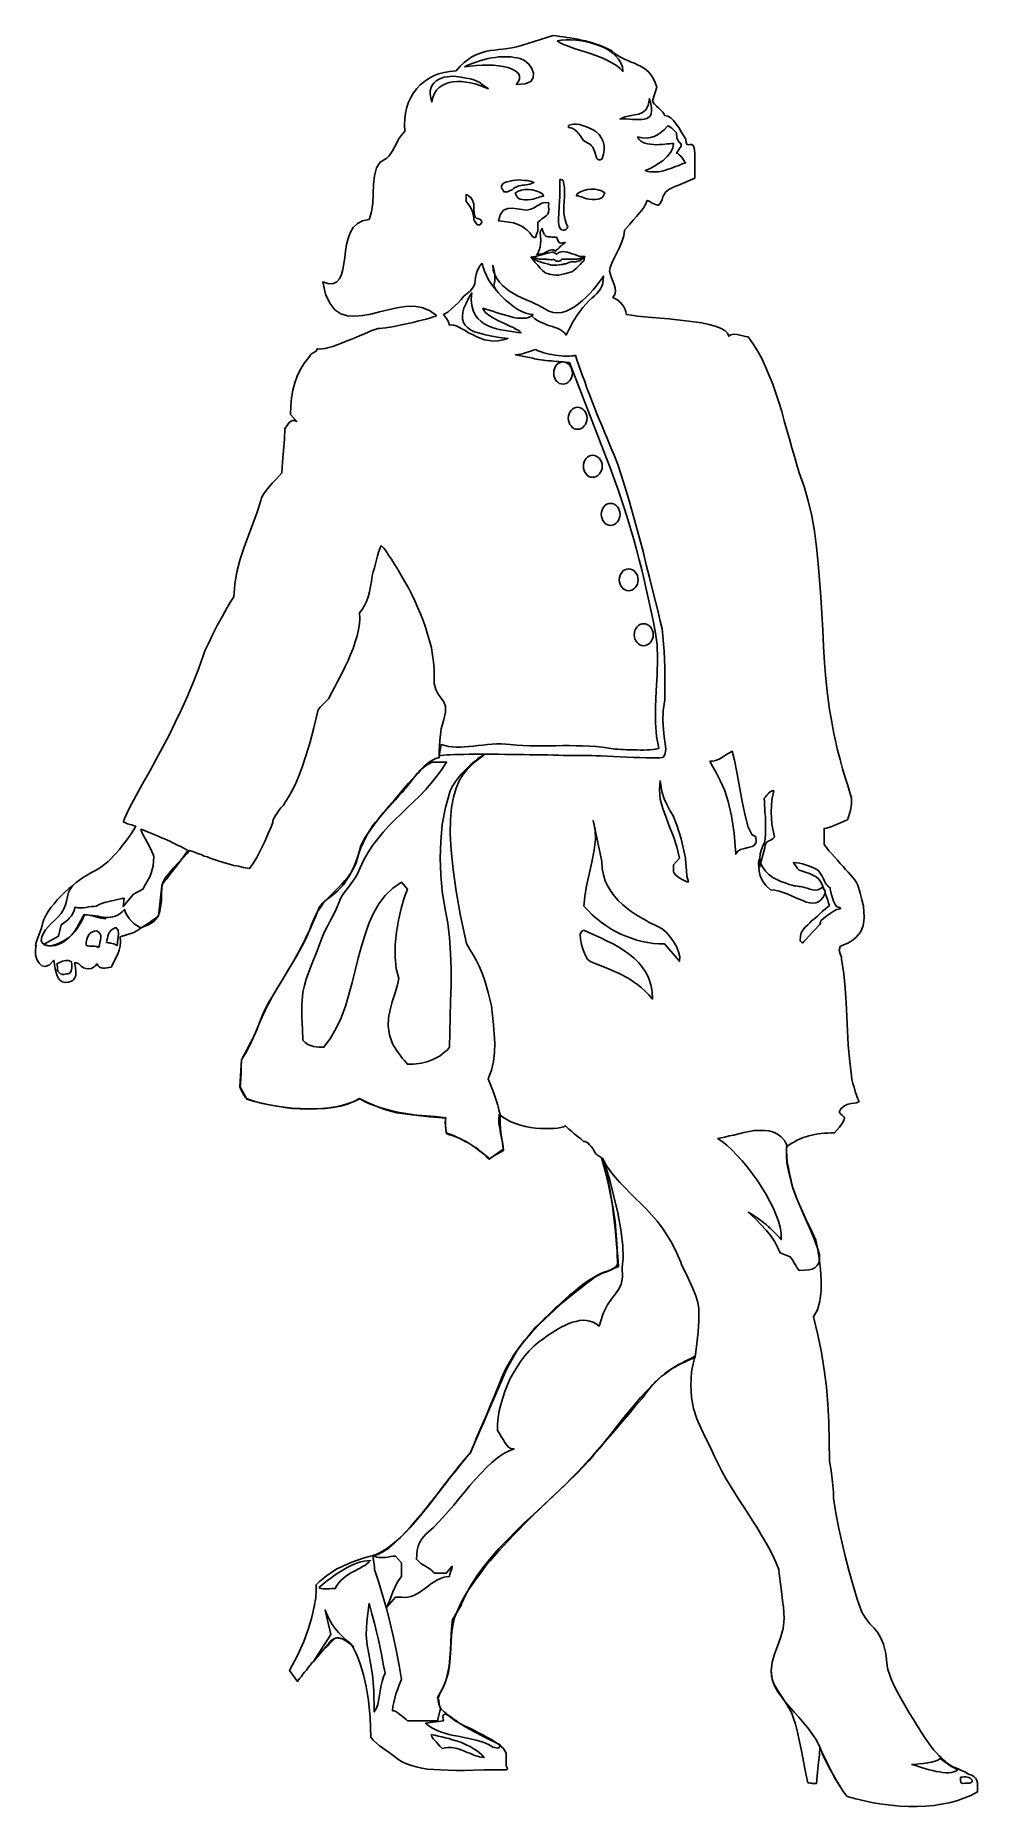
# Model space of a CAD drawing. Header units: millimetres. Extents: x -1583.85 to -1582.96, y 1850.07 to 1851.74.
import ezdxf

# ---------------------------------------------------------------- set-up
doc = ezdxf.new("R2010")
doc.units = ezdxf.units.MM
doc.header["$LTSCALE"] = 10
doc.layers.add('Humanos', color=2, linetype='Continuous')

msp = doc.modelspace()

# ---------------------------------------------------------------- linework, layer by layer
at = {"layer": 'Humanos'}
for points in [[(-1583.3597, 1851.7405), (-1583.3564, 1851.7401), (-1583.3532, 1851.7396), (-1583.3499, 1851.7392), (-1583.3467, 1851.7386), (-1583.3434, 1851.7382), (-1583.34, 1851.7375), (-1583.3365, 1851.7369), (-1583.3331, 1851.7361), (-1583.3294, 1851.7353), (-1583.326, 1851.7344), (-1583.3225, 1851.7334), (-1583.3189, 1851.7323), (-1583.3152, 1851.7309), (-1583.3116, 1851.7294), (-1583.3079, 1851.7279), (-1583.3043, 1851.7261), (-1583.3014, 1851.7236), (-1583.2984, 1851.7213), (-1583.2953, 1851.7196), (-1583.2922, 1851.7181), (-1583.2892, 1851.7168), (-1583.2861, 1851.7154), (-1583.283, 1851.7143), (-1583.2801, 1851.7129), (-1583.2773, 1851.7116), (-1583.2744, 1851.71), (-1583.2719, 1851.7081), (-1583.2694, 1851.7058), (-1583.2671, 1851.7031), (-1583.2652, 1851.7001), (-1583.2633, 1851.6962), (-1583.2617, 1851.6918), (-1583.2658, 1851.6788), (-1583.2652, 1851.6773), (-1583.264, 1851.6757), (-1583.2621, 1851.6738), (-1583.26, 1851.6719), (-1583.2581, 1851.67), (-1583.2562, 1851.6681), (-1583.255, 1851.6663), (-1583.2545, 1851.665), (-1583.2514, 1851.6644), (-1583.2485, 1851.6627), (-1583.246, 1851.6602), (-1583.2435, 1851.6569), (-1583.241, 1851.6535), (-1583.2389, 1851.6497), (-1583.2366, 1851.646), (-1583.2345, 1851.6427), (-1583.2341, 1851.6391), (-1583.2332, 1851.6376), (-1583.2318, 1851.6374), (-1583.2303, 1851.6376), (-1583.2288, 1851.6376), (-1583.2274, 1851.6368), (-1583.2265, 1851.6345), (-1583.2261, 1851.6299), (-1583.2261, 1851.6059), (-1583.2397, 1851.5998), (-1583.2462, 1851.5975), (-1583.2506, 1851.5952), (-1583.2533, 1851.5929), (-1583.255, 1851.5906), (-1583.256, 1851.5881), (-1583.2568, 1851.5856), (-1583.2579, 1851.5829), (-1583.26, 1851.5803), (-1583.261, 1851.5804), (-1583.2619, 1851.5806), (-1583.2629, 1851.581), (-1583.2639, 1851.5814), (-1583.2652, 1851.582), (-1583.2667, 1851.5827), (-1583.2685, 1851.5837), (-1583.2708, 1851.5849), (-1583.2725, 1851.581), (-1583.2748, 1851.5772), (-1583.2777, 1851.5734), (-1583.2809, 1851.5697), (-1583.2842, 1851.5661), (-1583.2872, 1851.5626), (-1583.2899, 1851.5596), (-1583.2922, 1851.5567), (-1583.293, 1851.5513), (-1583.2947, 1851.5459), (-1583.297, 1851.5406), (-1583.2995, 1851.5354), (-1583.302, 1851.5304), (-1583.3043, 1851.5258), (-1583.3058, 1851.5216), (-1583.3066, 1851.518), (-1583.3056, 1851.5151), (-1583.3045, 1851.5118), (-1583.3032, 1851.5088), (-1583.302, 1851.5055), (-1583.301, 1851.5022), (-1583.3008, 1851.4992), (-1583.3014, 1851.4961), (-1583.3032, 1851.4932), (-1583.3008, 1851.4921), (-1583.2985, 1851.4907), (-1583.2964, 1851.4888), (-1583.2945, 1851.4867), (-1583.2928, 1851.4846), (-1583.2917, 1851.4821), (-1583.2909, 1851.4798), (-1583.2905, 1851.4773), (-1583.2857, 1851.4765), (-1583.28, 1851.4758), (-1583.2734, 1851.475), (-1583.2663, 1851.4744), (-1583.2587, 1851.4737), (-1583.2506, 1851.4731), (-1583.2426, 1851.4723), (-1583.2345, 1851.4714), (-1583.2269, 1851.4704), (-1583.2194, 1851.4693), (-1583.2127, 1851.4677), (-1583.2067, 1851.4662), (-1583.2016, 1851.4643), (-1583.1977, 1851.4622), (-1583.195, 1851.4597), (-1583.1939, 1851.4568), (-1583.1923, 1851.458), (-1583.1904, 1851.4585), (-1583.1883, 1851.4587), (-1583.186, 1851.4583), (-1583.1835, 1851.4578), (-1583.1808, 1851.4572), (-1583.1782, 1851.4566), (-1583.1757, 1851.4562), (-1583.1711, 1851.4499), (-1583.1669, 1851.443), (-1583.1628, 1851.4357), (-1583.1592, 1851.4279), (-1583.1557, 1851.4198), (-1583.1525, 1851.4116), (-1583.1496, 1851.4031), (-1583.1467, 1851.3945), (-1583.144, 1851.3857), (-1583.1416, 1851.3769), (-1583.1391, 1851.3682), (-1583.1368, 1851.3598), (-1583.1343, 1851.3514), (-1583.132, 1851.3433), (-1583.1297, 1851.3355), (-1583.1274, 1851.328), (-1583.1228, 1851.3151), (-1583.1189, 1851.3015), (-1583.1157, 1851.2873), (-1583.1132, 1851.2728), (-1583.1111, 1851.2576), (-1583.1095, 1851.2423), (-1583.1082, 1851.2268), (-1583.107, 1851.211), (-1583.1063, 1851.1953), (-1583.1053, 1851.1796), (-1583.1046, 1851.1641), (-1583.1036, 1851.1487), (-1583.1023, 1851.1336), (-1583.1007, 1851.119), (-1583.0988, 1851.1046), (-1583.0965, 1851.091), (-1583.0952, 1851.0834), (-1583.0934, 1851.0749), (-1583.0913, 1851.0661), (-1583.089, 1851.0573), (-1583.0867, 1851.0487), (-1583.0842, 1851.0404), (-1583.0817, 1851.0328), (-1583.0796, 1851.0262), (-1583.0783, 1851.0209), (-1583.0781, 1851.0155), (-1583.0791, 1851.0092), (-1583.0819, 1851.0006), (-1583.085, 1850.9994), (-1583.0879, 1850.9981), (-1583.0909, 1850.9967), (-1583.0938, 1850.9954), (-1583.0967, 1850.9942), (-1583.0994, 1850.9933), (-1583.1017, 1850.9927), (-1583.104, 1850.9925), (-1583.104, 1850.9892), (-1583.104, 1850.985), (-1583.104, 1850.9806), (-1583.104, 1850.9774), (-1583.1017, 1850.9745), (-1583.0994, 1850.9714), (-1583.0967, 1850.9685), (-1583.0942, 1850.9655), (-1583.0915, 1850.9624), (-1583.0888, 1850.9593), (-1583.0861, 1850.9565), (-1583.0837, 1850.9538), (-1583.0814, 1850.9511), (-1583.0792, 1850.9486), (-1583.0771, 1850.9463), (-1583.0754, 1850.9442), (-1583.0741, 1850.9423), (-1583.0731, 1850.9409), (-1583.0725, 1850.9396), (-1583.0723, 1850.9388), (-1583.07, 1850.9315), (-1583.0683, 1850.925), (-1583.067, 1850.9191), (-1583.0664, 1850.9137), (-1583.0662, 1850.9089), (-1583.0664, 1850.9047), (-1583.0672, 1850.9009), (-1583.0683, 1850.8974), (-1583.0698, 1850.8945), (-1583.0718, 1850.8919), (-1583.0741, 1850.8896), (-1583.0766, 1850.8874), (-1583.0794, 1850.8855), (-1583.0823, 1850.884), (-1583.0856, 1850.8825), (-1583.089, 1850.8811), (-1583.0898, 1850.8775), (-1583.0888, 1850.874), (-1583.0877, 1850.871), (-1583.0875, 1850.8692), (-1583.0854, 1850.8554), (-1583.084, 1850.8416), (-1583.0831, 1850.8282), (-1583.0825, 1850.815), (-1583.0819, 1850.8016), (-1583.0814, 1850.7883), (-1583.0802, 1850.7751), (-1583.0785, 1850.7617), (-1583.0783, 1850.759), (-1583.0777, 1850.7556), (-1583.0769, 1850.7519), (-1583.0758, 1850.7483), (-1583.0746, 1850.7444), (-1583.0733, 1850.7408), (-1583.0722, 1850.7374), (-1583.071, 1850.7347), (-1583.0733, 1850.7337), (-1583.0758, 1850.7331), (-1583.0785, 1850.7328), (-1583.0812, 1850.7322), (-1583.0838, 1850.7312), (-1583.0861, 1850.7299), (-1583.0883, 1850.728), (-1583.0898, 1850.7249), (-1583.0883, 1850.723), (-1583.0867, 1850.7216), (-1583.0854, 1850.7205), (-1583.0848, 1850.7193), (-1583.0852, 1850.7174), (-1583.0867, 1850.7147), (-1583.0896, 1850.7107), (-1583.0942, 1850.7051), (-1583.0973, 1850.7051), (-1583.1005, 1850.705), (-1583.1036, 1850.7048), (-1583.1067, 1850.7046), (-1583.1095, 1850.7042), (-1583.1126, 1850.7036), (-1583.1155, 1850.703), (-1583.1184, 1850.7025), (-1583.1212, 1850.7015), (-1583.1239, 1850.7007), (-1583.1266, 1850.6996), (-1583.1293, 1850.6984), (-1583.132, 1850.6969), (-1583.1345, 1850.6954), (-1583.1369, 1850.6938), (-1583.1394, 1850.6919), (-1583.1394, 1850.6835), (-1583.1391, 1850.6768), (-1583.1377, 1850.6695), (-1583.135, 1850.6591), (-1583.1337, 1850.6543), (-1583.132, 1850.6492), (-1583.1299, 1850.6438), (-1583.1274, 1850.6379), (-1583.1243, 1850.631), (-1583.1208, 1850.6233), (-1583.1166, 1850.6145), (-1583.1118, 1850.6041), (-1583.1103, 1850.5963), (-1583.1088, 1850.5869), (-1583.1074, 1850.5767), (-1583.1068, 1850.5664), (-1583.1068, 1850.5562), (-1583.108, 1850.5466), (-1583.1103, 1850.5384), (-1583.1139, 1850.5317), (-1583.1099, 1850.5146), (-1583.1065, 1850.4981), (-1583.104, 1850.4818), (-1583.1019, 1850.4657), (-1583.1005, 1850.4492), (-1583.0996, 1850.4322), (-1583.0992, 1850.4143), (-1583.099, 1850.3956), (-1583.0973, 1850.3867), (-1583.0961, 1850.3758), (-1583.0953, 1850.3662), (-1583.0952, 1850.3607), (-1583.0929, 1850.3463), (-1583.0902, 1850.3321), (-1583.0871, 1850.3181), (-1583.0838, 1850.3045), (-1583.0804, 1850.2913), (-1583.0766, 1850.2782), (-1583.0727, 1850.2654), (-1583.0685, 1850.2531), (-1583.0647, 1850.247), (-1583.061, 1850.2422), (-1583.0572, 1850.2382), (-1583.0537, 1850.2341), (-1583.0507, 1850.2292), (-1583.048, 1850.2228), (-1583.0459, 1850.214), (-1583.0444, 1850.2023), (-1583.0438, 1850.1989), (-1583.0424, 1850.1945), (-1583.0403, 1850.1893), (-1583.0378, 1850.1837), (-1583.0348, 1850.1776), (-1583.0313, 1850.1713), (-1583.0277, 1850.1647), (-1583.0238, 1850.1582), (-1583.0198, 1850.1517), (-1583.016, 1850.1456), (-1583.0122, 1850.1396), (-1583.0087, 1850.1343), (-1583.0054, 1850.1297), (-1583.0026, 1850.1258), (-1583.0005, 1850.123), (-1582.9987, 1850.121), (-1582.9957, 1850.118), (-1582.9932, 1850.1157), (-1582.9911, 1850.1136), (-1582.9893, 1850.112), (-1582.988, 1850.1107), (-1582.9867, 1850.1097), (-1582.9855, 1850.109), (-1582.9845, 1850.1084), (-1582.9834, 1850.1078), (-1582.9822, 1850.1072), (-1582.9807, 1850.1065), (-1582.979, 1850.1059), (-1582.9769, 1850.1049), (-1582.9744, 1850.1038), (-1582.9713, 1850.1023), (-1582.9677, 1850.1003), (-1582.9646, 1850.0992), (-1582.9625, 1850.0977), (-1582.961, 1850.0961), (-1582.96, 1850.0942), (-1582.9594, 1850.0921), (-1582.9592, 1850.0896), (-1582.9592, 1850.0867), (-1582.9594, 1850.0835), (-1582.9656, 1850.0802), (-1582.9721, 1850.0775), (-1582.9788, 1850.0752), (-1582.9859, 1850.0733), (-1582.9932, 1850.0718), (-1583.0006, 1850.0706), (-1583.0085, 1850.07), (-1583.0164, 1850.0697), (-1583.0244, 1850.0698), (-1583.0327, 1850.0702), (-1583.0409, 1850.071), (-1583.0491, 1850.072), (-1583.0576, 1850.0733), (-1583.0658, 1850.075), (-1583.0741, 1850.0769), (-1583.0823, 1850.0792), (-1583.0856, 1850.0835), (-1583.0892, 1850.0888), (-1583.0929, 1850.095), (-1583.0963, 1850.1015), (-1583.0998, 1850.108), (-1583.1028, 1850.1145), (-1583.1057, 1850.1205), (-1583.108, 1850.1258), (-1583.1084, 1850.1187), (-1583.1095, 1850.1088), (-1583.1105, 1850.0988), (-1583.1111, 1850.0915), (-1583.1122, 1850.0913), (-1583.1134, 1850.0913), (-1583.1141, 1850.0915), (-1583.1149, 1850.0915), (-1583.1159, 1850.0917), (-1583.1168, 1850.0919), (-1583.118, 1850.0921), (-1583.1195, 1850.0921), (-1583.121, 1850.0994), (-1583.1224, 1850.1072), (-1583.1241, 1850.1155), (-1583.1256, 1850.1239), (-1583.1274, 1850.1322), (-1583.1291, 1850.14), (-1583.131, 1850.1473), (-1583.1331, 1850.1538), (-1583.1346, 1850.1578), (-1583.1369, 1850.1623), (-1583.1398, 1850.1669), (-1583.1429, 1850.1718), (-1583.1462, 1850.1766), (-1583.149, 1850.1812), (-1583.1513, 1850.1856), (-1583.1529, 1850.1897), (-1583.1538, 1850.1981), (-1583.153, 1850.206), (-1583.1507, 1850.2134), (-1583.1479, 1850.2211), (-1583.145, 1850.229), (-1583.1427, 1850.2376), (-1583.1416, 1850.247), (-1583.1423, 1850.2577), (-1583.1431, 1850.264), (-1583.1444, 1850.2755), (-1583.146, 1850.2869), (-1583.1467, 1850.2934), (-1583.1496, 1850.3003), (-1583.1527, 1850.307), (-1583.1561, 1850.3137), (-1583.1598, 1850.3202), (-1583.1636, 1850.3267), (-1583.1676, 1850.3333), (-1583.1718, 1850.3398), (-1583.1759, 1850.3463), (-1583.1801, 1850.3528), (-1583.1843, 1850.3593), (-1583.1885, 1850.3658), (-1583.1925, 1850.3726), (-1583.1966, 1850.3793), (-1583.2004, 1850.386), (-1583.2039, 1850.3929), (-1583.2073, 1850.4), (-1583.2115, 1850.409), (-1583.2159, 1850.4176), (-1583.2201, 1850.4264), (-1583.224, 1850.4356), (-1583.2271, 1850.4452), (-1583.229, 1850.4557), (-1583.2297, 1850.4672), (-1583.229, 1850.4799), (-1583.2284, 1850.483), (-1583.2274, 1850.4872), (-1583.2265, 1850.4912), (-1583.2261, 1850.4945), (-1583.2284, 1850.4931), (-1583.2305, 1850.4922), (-1583.2326, 1850.491), (-1583.2343, 1850.4901), (-1583.2362, 1850.4891), (-1583.2382, 1850.4881), (-1583.2401, 1850.4872), (-1583.2422, 1850.486), (-1583.2479, 1850.4826), (-1583.2539, 1850.4784), (-1583.2596, 1850.4734), (-1583.2654, 1850.4678), (-1583.2713, 1850.4619), (-1583.2771, 1850.4556), (-1583.2828, 1850.4488), (-1583.2884, 1850.4419), (-1583.2941, 1850.435), (-1583.2997, 1850.4279), (-1583.3051, 1850.421), (-1583.3104, 1850.4143), (-1583.3156, 1850.4078), (-1583.3208, 1850.4017), (-1583.3258, 1850.3959), (-1583.3306, 1850.3908), (-1583.3377, 1850.3835), (-1583.3453, 1850.376), (-1583.3532, 1850.3685), (-1583.3614, 1850.3609), (-1583.3697, 1850.3532), (-1583.3781, 1850.3453), (-1583.3865, 1850.3375), (-1583.3948, 1850.3294), (-1583.4028, 1850.3214), (-1583.4107, 1850.3131), (-1583.418, 1850.3047), (-1583.4249, 1850.2962), (-1583.4314, 1850.2876), (-1583.437, 1850.2788), (-1583.4419, 1850.2698), (-1583.4462, 1850.2608), (-1583.4465, 1850.2592), (-1583.4475, 1850.2575), (-1583.4488, 1850.2552), (-1583.4504, 1850.2527), (-1583.4521, 1850.2504), (-1583.4534, 1850.2481), (-1583.4544, 1850.2462), (-1583.4548, 1850.2447), (-1583.4557, 1850.2326), (-1583.4561, 1850.2251), (-1583.4563, 1850.2175), (-1583.4569, 1850.2098), (-1583.4577, 1850.2023), (-1583.4592, 1850.1948), (-1583.4613, 1850.1874), (-1583.4646, 1850.1799), (-1583.4688, 1850.1726), (-1583.4674, 1850.1699), (-1583.4671, 1850.1672), (-1583.4667, 1850.1644), (-1583.4653, 1850.1617), (-1583.4625, 1850.159), (-1583.4598, 1850.1567), (-1583.4571, 1850.1548), (-1583.4546, 1850.153), (-1583.4525, 1850.1515), (-1583.4506, 1850.1504), (-1583.4488, 1850.149), (-1583.4475, 1850.1479), (-1583.4427, 1850.1456), (-1583.4383, 1850.1435), (-1583.4339, 1850.1414), (-1583.4299, 1850.1392), (-1583.4258, 1850.1373), (-1583.4222, 1850.1352), (-1583.4189, 1850.1335), (-1583.4159, 1850.1316), (-1583.413, 1850.1299), (-1583.4107, 1850.1281), (-1583.4086, 1850.1264), (-1583.4069, 1850.1247), (-1583.4055, 1850.123), (-1583.4046, 1850.1214), (-1583.404, 1850.1197), (-1583.404, 1850.1182), (-1583.4038, 1850.108), (-1583.4032, 1850.1068), (-1583.4028, 1850.1057), (-1583.403, 1850.1049), (-1583.4038, 1850.1044), (-1583.4147, 1850.1042), (-1583.4249, 1850.1042), (-1583.4343, 1850.104), (-1583.4431, 1850.1038), (-1583.4511, 1850.1038), (-1583.4586, 1850.104), (-1583.4657, 1850.1042), (-1583.472, 1850.1045), (-1583.478, 1850.1051), (-1583.4835, 1850.1059), (-1583.4887, 1850.107), (-1583.4933, 1850.1084), (-1583.4979, 1850.1099), (-1583.502, 1850.112), (-1583.506, 1850.1143), (-1583.5096, 1850.1172), (-1583.5117, 1850.1189), (-1583.5144, 1850.1208), (-1583.5175, 1850.1228), (-1583.5205, 1850.1251), (-1583.5236, 1850.1274), (-1583.5267, 1850.1299), (-1583.5294, 1850.1323), (-1583.5315, 1850.135), (-1583.5322, 1850.1538), (-1583.5338, 1850.1697), (-1583.5359, 1850.183), (-1583.5384, 1850.1939), (-1583.5409, 1850.2025), (-1583.5435, 1850.2096), (-1583.546, 1850.2152), (-1583.5481, 1850.2198), (-1583.5495, 1850.2219), (-1583.5512, 1850.2238), (-1583.5531, 1850.2253), (-1583.5554, 1850.2267), (-1583.5577, 1850.2276), (-1583.5602, 1850.2282), (-1583.5625, 1850.2286), (-1583.5648, 1850.2288), (-1583.5689, 1850.2249), (-1583.5725, 1850.2211), (-1583.5759, 1850.2177), (-1583.579, 1850.2144), (-1583.5817, 1850.2113), (-1583.5842, 1850.2085), (-1583.5867, 1850.2058), (-1583.5888, 1850.2031), (-1583.5907, 1850.2008), (-1583.5924, 1850.1985), (-1583.5942, 1850.1964), (-1583.5957, 1850.1945), (-1583.597, 1850.1925), (-1583.5984, 1850.1908), (-1583.5997, 1850.1893), (-1583.6009, 1850.1877), (-1583.6082, 1850.1979), (-1583.6007, 1850.2121), (-1583.5949, 1850.2253), (-1583.5903, 1850.2376), (-1583.5873, 1850.2485), (-1583.585, 1850.2583), (-1583.5836, 1850.2667), (-1583.583, 1850.2736), (-1583.583, 1850.279), (-1583.58, 1850.2819), (-1583.5767, 1850.2846), (-1583.5734, 1850.2872), (-1583.5702, 1850.2895), (-1583.5669, 1850.2917), (-1583.5635, 1850.2938), (-1583.56, 1850.2955), (-1583.5566, 1850.2972), (-1583.5529, 1850.2987), (-1583.5495, 1850.3003), (-1583.546, 1850.3016), (-1583.5424, 1850.3028), (-1583.5389, 1850.3039), (-1583.5353, 1850.3049), (-1583.5318, 1850.3058), (-1583.5284, 1850.3066), (-1583.5227, 1850.3093), (-1583.5169, 1850.3127), (-1583.5111, 1850.3171), (-1583.5056, 1850.3219), (-1583.4998, 1850.3273), (-1583.4943, 1850.3333), (-1583.4887, 1850.3396), (-1583.483, 1850.3463), (-1583.4774, 1850.3534), (-1583.4718, 1850.3605), (-1583.4663, 1850.3678), (-1583.4605, 1850.375), (-1583.455, 1850.3825), (-1583.4492, 1850.3896), (-1583.4435, 1850.3967), (-1583.4377, 1850.4036), (-1583.4067, 1850.4749), (-1583.4042, 1850.4807), (-1583.4015, 1850.486), (-1583.3986, 1850.4912), (-1583.3957, 1850.496), (-1583.3931, 1850.5004), (-1583.39, 1850.5046), (-1583.3871, 1850.5087), (-1583.3842, 1850.5123), (-1583.3814, 1850.5157), (-1583.3785, 1850.519), (-1583.3758, 1850.5221), (-1583.3731, 1850.5248), (-1583.3706, 1850.5274), (-1583.3681, 1850.5297), (-1583.3658, 1850.5318), (-1583.3637, 1850.534), (-1583.3609, 1850.5366), (-1583.358, 1850.5395), (-1583.3547, 1850.5424), (-1583.3513, 1850.5455), (-1583.3478, 1850.5487), (-1583.3442, 1850.552), (-1583.3405, 1850.555), (-1583.3367, 1850.5581), (-1583.3329, 1850.5612), (-1583.329, 1850.5641), (-1583.3254, 1850.5666), (-1583.3216, 1850.5688), (-1583.3179, 1850.571), (-1583.3145, 1850.5727), (-1583.311, 1850.574), (-1583.3078, 1850.5748), (-1583.3058, 1850.5756), (-1583.3041, 1850.5765), (-1583.3024, 1850.5775), (-1583.301, 1850.5786), (-1583.3001, 1850.5796), (-1583.2993, 1850.5807), (-1583.2987, 1850.5819), (-1583.2987, 1850.583), (-1583.2991, 1850.5963), (-1583.3001, 1850.6091), (-1583.3012, 1850.6216), (-1583.303, 1850.6338), (-1583.3051, 1850.6461), (-1583.3076, 1850.658), (-1583.3104, 1850.6699), (-1583.3139, 1850.6818), (-1583.3147, 1850.6823), (-1583.3154, 1850.6827), (-1583.3162, 1850.6831), (-1583.3168, 1850.6835), (-1583.3175, 1850.6839), (-1583.3181, 1850.6844), (-1583.3191, 1850.6852), (-1583.32, 1850.6864), (-1583.3212, 1850.6885), (-1583.3223, 1850.6906), (-1583.3237, 1850.6925), (-1583.3252, 1850.694), (-1583.3265, 1850.6956), (-1583.3281, 1850.6965), (-1583.3294, 1850.6971), (-1583.331, 1850.6971), (-1583.3323, 1850.6984), (-1583.3338, 1850.6998), (-1583.3356, 1850.7011), (-1583.3375, 1850.7027), (-1583.3398, 1850.7044), (-1583.3421, 1850.7065), (-1583.3449, 1850.7088), (-1583.3478, 1850.7117), (-1583.3497, 1850.7109), (-1583.3524, 1850.7103), (-1583.3555, 1850.7098), (-1583.3589, 1850.7094), (-1583.363, 1850.7092), (-1583.3672, 1850.7092), (-1583.3716, 1850.7094), (-1583.3762, 1850.7098), (-1583.381, 1850.7103), (-1583.3858, 1850.7113), (-1583.3904, 1850.7124), (-1583.395, 1850.714), (-1583.3994, 1850.7157), (-1583.4034, 1850.7178), (-1583.4072, 1850.7201), (-1583.4105, 1850.723), (-1583.4109, 1850.7186), (-1583.4107, 1850.714), (-1583.4099, 1850.7096), (-1583.4092, 1850.705), (-1583.4082, 1850.7005), (-1583.4074, 1850.6963), (-1583.4067, 1850.6923), (-1583.4065, 1850.6885), (-1583.4092, 1850.6869), (-1583.4115, 1850.6858), (-1583.4134, 1850.6848), (-1583.4149, 1850.6839), (-1583.4165, 1850.6829), (-1583.4176, 1850.6821), (-1583.4188, 1850.6814), (-1583.4199, 1850.6806), (-1583.4216, 1850.6825), (-1583.4237, 1850.6843), (-1583.4258, 1850.6862), (-1583.4283, 1850.6881), (-1583.4308, 1850.69), (-1583.4335, 1850.6917), (-1583.4362, 1850.6936), (-1583.4391, 1850.6954), (-1583.4419, 1850.6969), (-1583.4448, 1850.6984), (-1583.4477, 1850.7), (-1583.4504, 1850.7013), (-1583.4531, 1850.7025), (-1583.4557, 1850.7036), (-1583.4581, 1850.7044), (-1583.4604, 1850.7051), (-1583.4607, 1850.7092), (-1583.4613, 1850.7121), (-1583.4615, 1850.7151), (-1583.4607, 1850.7193), (-1583.4657, 1850.7201), (-1583.4705, 1850.7207), (-1583.4751, 1850.7211), (-1583.4795, 1850.7214), (-1583.4839, 1850.7216), (-1583.4883, 1850.7218), (-1583.4929, 1850.7222), (-1583.4973, 1850.7228), (-1583.502, 1850.7234), (-1583.5069, 1850.7241), (-1583.5119, 1850.7253), (-1583.5173, 1850.7268), (-1583.5228, 1850.7287), (-1583.5288, 1850.7312), (-1583.5353, 1850.7341), (-1583.5422, 1850.7375), (-1583.5476, 1850.7347), (-1583.5537, 1850.7324), (-1583.5602, 1850.7305), (-1583.5673, 1850.7291), (-1583.5748, 1850.7283), (-1583.5825, 1850.728), (-1583.5903, 1850.7278), (-1583.598, 1850.7282), (-1583.6059, 1850.7285), (-1583.6133, 1850.7295), (-1583.6206, 1850.7305), (-1583.6275, 1850.7316), (-1583.6338, 1850.7329), (-1583.6396, 1850.7345), (-1583.6446, 1850.736), (-1583.6488, 1850.7375), (-1583.6498, 1850.7385), (-1583.6507, 1850.74), (-1583.6519, 1850.742), (-1583.6528, 1850.7439), (-1583.6538, 1850.7456), (-1583.6545, 1850.7471), (-1583.6551, 1850.7483), (-1583.6553, 1850.7487), (-1583.6536, 1850.7742), (-1583.6524, 1850.7765), (-1583.6509, 1850.7795), (-1583.649, 1850.783), (-1583.6469, 1850.7868), (-1583.6448, 1850.7908), (-1583.6427, 1850.7949), (-1583.6407, 1850.7987), (-1583.6392, 1850.8023), (-1583.6369, 1850.8085), (-1583.6342, 1850.8146), (-1583.6313, 1850.8207), (-1583.6281, 1850.8271), (-1583.6246, 1850.8334), (-1583.6208, 1850.8397), (-1583.6172, 1850.846), (-1583.6133, 1850.8524), (-1583.6095, 1850.8587), (-1583.6057, 1850.865), (-1583.602, 1850.8714), (-1583.5984, 1850.8775), (-1583.5951, 1850.8838), (-1583.592, 1850.8901), (-1583.5894, 1850.8963), (-1583.5871, 1850.9024), (-1583.5848, 1850.9082), (-1583.5821, 1850.9133), (-1583.5792, 1850.9179), (-1583.5761, 1850.9221), (-1583.5729, 1850.926), (-1583.5694, 1850.9294), (-1583.566, 1850.9329), (-1583.5625, 1850.9363), (-1583.5593, 1850.9396), (-1583.556, 1850.9432), (-1583.5529, 1850.9469), (-1583.5501, 1850.9509), (-1583.5476, 1850.9553), (-1583.5455, 1850.9601), (-1583.5437, 1850.9655), (-1583.5424, 1850.9716), (-1583.5414, 1850.9753), (-1583.5393, 1850.9795), (-1583.5365, 1850.9844), (-1583.5328, 1850.9898), (-1583.5288, 1850.9956), (-1583.5242, 1851.0015), (-1583.5194, 1851.0076), (-1583.5144, 1851.0136), (-1583.5094, 1851.0195), (-1583.5046, 1851.0251), (-1583.5, 1851.0305), (-1583.496, 1851.0351), (-1583.4924, 1851.0391), (-1583.4895, 1851.0423), (-1583.4874, 1851.0445), (-1583.4864, 1851.0458), (-1583.4851, 1851.0473), (-1583.4834, 1851.0491), (-1583.4812, 1851.0512), (-1583.4789, 1851.0531), (-1583.4763, 1851.0552), (-1583.4734, 1851.0569), (-1583.4703, 1851.0583), (-1583.4672, 1851.0592), (-1583.4671, 1851.065), (-1583.4665, 1851.0753), (-1583.4651, 1851.0864), (-1583.4628, 1851.0951), (-1583.4611, 1851.1022), (-1583.4613, 1851.1075), (-1583.4628, 1851.1117), (-1583.4653, 1851.1154), (-1583.468, 1851.119), (-1583.4703, 1851.1234), (-1583.4718, 1851.129), (-1583.4717, 1851.1363), (-1583.4718, 1851.1428), (-1583.4724, 1851.1495), (-1583.4734, 1851.156), (-1583.4745, 1851.1627), (-1583.4761, 1851.1693), (-1583.478, 1851.1758), (-1583.4799, 1851.1823), (-1583.4822, 1851.1886), (-1583.4847, 1851.1949), (-1583.4874, 1851.2011), (-1583.4901, 1851.2072), (-1583.4929, 1851.213), (-1583.4958, 1851.2187), (-1583.4989, 1851.2241), (-1583.502, 1851.2294), (-1583.505, 1851.2344), (-1583.5071, 1851.2381), (-1583.5096, 1851.2421), (-1583.5121, 1851.2463), (-1583.5148, 1851.2503), (-1583.5171, 1851.254), (-1583.5192, 1851.2569), (-1583.5211, 1851.2586), (-1583.5223, 1851.2588), (-1583.5232, 1851.2561), (-1583.5244, 1851.253), (-1583.5253, 1851.2496), (-1583.5263, 1851.2459), (-1583.5273, 1851.2421), (-1583.5282, 1851.2383), (-1583.5294, 1851.2344), (-1583.5303, 1851.2308), (-1583.5309, 1851.2256), (-1583.5318, 1851.2206), (-1583.5328, 1851.2156), (-1583.5341, 1851.211), (-1583.5357, 1851.2066), (-1583.5374, 1851.2026), (-1583.5397, 1851.199), (-1583.5422, 1851.1959), (-1583.542, 1851.1909), (-1583.5424, 1851.1855), (-1583.5432, 1851.18), (-1583.5445, 1851.1742), (-1583.5464, 1851.1683), (-1583.5483, 1851.1623), (-1583.5506, 1851.1566), (-1583.5531, 1851.1508), (-1583.5558, 1851.1451), (-1583.5583, 1851.1397), (-1583.561, 1851.1345), (-1583.5635, 1851.1298), (-1583.5658, 1851.1254), (-1583.5679, 1851.1213), (-1583.5698, 1851.1179), (-1583.5712, 1851.115), (-1583.5727, 1851.1135), (-1583.574, 1851.1121), (-1583.5754, 1851.1108), (-1583.5769, 1851.1094), (-1583.578, 1851.1081), (-1583.5794, 1851.1068), (-1583.5805, 1851.1052), (-1583.5815, 1851.1035), (-1583.5853, 1851.0872), (-1583.5892, 1851.073), (-1583.5928, 1851.0608), (-1583.5965, 1851.0502), (-1583.5997, 1851.0412), (-1583.603, 1851.0337), (-1583.606, 1851.0276), (-1583.6089, 1851.0224), (-1583.6116, 1851.018), (-1583.6141, 1851.0145), (-1583.6164, 1851.0117), (-1583.6183, 1851.0092), (-1583.62, 1851.0069), (-1583.6216, 1851.0046), (-1583.6229, 1851.0023), (-1583.6239, 1850.9998), (-1583.6241, 1850.9981), (-1583.6256, 1850.9938), (-1583.6283, 1850.9875), (-1583.6315, 1850.9802), (-1583.6354, 1850.9726), (-1583.6392, 1850.9651), (-1583.6428, 1850.959), (-1583.6461, 1850.9545), (-1583.6517, 1850.9557), (-1583.6565, 1850.9567), (-1583.6609, 1850.9576), (-1583.6649, 1850.9586), (-1583.6683, 1850.9595), (-1583.6716, 1850.9605), (-1583.6747, 1850.9614), (-1583.6775, 1850.9624), (-1583.6804, 1850.9634), (-1583.6831, 1850.9643), (-1583.6858, 1850.9655), (-1583.6887, 1850.9664), (-1583.6917, 1850.9678), (-1583.695, 1850.9689), (-1583.6986, 1850.9703), (-1583.7025, 1850.9716), (-1583.7051, 1850.9685), (-1583.709, 1850.9645), (-1583.7132, 1850.9599), (-1583.7176, 1850.9551), (-1583.7218, 1850.9501), (-1583.7255, 1850.9455), (-1583.7278, 1850.9415), (-1583.7287, 1850.9384), (-1583.732, 1850.9095), (-1583.735, 1850.9074), (-1583.7379, 1850.9055), (-1583.7408, 1850.9034), (-1583.7437, 1850.9014), (-1583.7466, 1850.8995), (-1583.7494, 1850.8976), (-1583.7523, 1850.8959), (-1583.7552, 1850.8942), (-1583.768, 1850.8903), (-1583.7678, 1850.8855), (-1583.768, 1850.8813), (-1583.769, 1850.8775), (-1583.7703, 1850.874), (-1583.7719, 1850.8708), (-1583.7734, 1850.8677), (-1583.7751, 1850.8645), (-1583.7766, 1850.8614), (-1583.7786, 1850.8612), (-1583.7805, 1850.8608), (-1583.7824, 1850.8606), (-1583.7841, 1850.8606), (-1583.7859, 1850.8608), (-1583.7874, 1850.8616), (-1583.7887, 1850.8627), (-1583.7899, 1850.8646), (-1583.7914, 1850.8627), (-1583.7931, 1850.8614), (-1583.7952, 1850.8604), (-1583.7975, 1850.86), (-1583.8, 1850.8602), (-1583.8025, 1850.861), (-1583.8048, 1850.8625), (-1583.8071, 1850.8646), (-1583.8087, 1850.8654), (-1583.8094, 1850.8656), (-1583.81, 1850.8656), (-1583.8112, 1850.8656), (-1583.8102, 1850.8612), (-1583.8098, 1850.8574), (-1583.81, 1850.8541), (-1583.8108, 1850.8516), (-1583.8121, 1850.8497), (-1583.814, 1850.8483), (-1583.8167, 1850.8474), (-1583.82, 1850.847), (-1583.8225, 1850.8478), (-1583.8246, 1850.8491), (-1583.8261, 1850.851), (-1583.8275, 1850.8535), (-1583.8284, 1850.8566), (-1583.8294, 1850.86), (-1583.8299, 1850.8639), (-1583.8305, 1850.8681), (-1583.8347, 1850.8637), (-1583.8386, 1850.8622), (-1583.8418, 1850.8627), (-1583.8445, 1850.8652), (-1583.8466, 1850.8689), (-1583.8478, 1850.8733), (-1583.848, 1850.8779), (-1583.8474, 1850.8823), (-1583.848, 1850.8821), (-1583.8476, 1850.8838), (-1583.8466, 1850.8867), (-1583.8453, 1850.8903), (-1583.8439, 1850.8942), (-1583.8426, 1850.8978), (-1583.8416, 1850.9009), (-1583.8412, 1850.9028), (-1583.8399, 1850.9064), (-1583.8382, 1850.9103), (-1583.8359, 1850.9139), (-1583.8334, 1850.9177), (-1583.8303, 1850.9214), (-1583.8273, 1850.9252), (-1583.8238, 1850.9287), (-1583.8204, 1850.9321), (-1583.8167, 1850.9354), (-1583.8131, 1850.9384), (-1583.8094, 1850.9413), (-1583.806, 1850.944), (-1583.8025, 1850.9465), (-1583.7991, 1850.9484), (-1583.7962, 1850.9503), (-1583.7933, 1850.9517), (-1583.7906, 1850.953), (-1583.788, 1850.9547), (-1583.7851, 1850.9567), (-1583.7824, 1850.9588), (-1583.7795, 1850.9613), (-1583.7768, 1850.9637), (-1583.7742, 1850.9666), (-1583.7715, 1850.9695), (-1583.7688, 1850.9726), (-1583.7663, 1850.9756), (-1583.7638, 1850.9789), (-1583.7615, 1850.982), (-1583.7592, 1850.9852), (-1583.7571, 1850.9883), (-1583.7552, 1850.9914), (-1583.7534, 1850.9944), (-1583.7554, 1850.9952), (-1583.7571, 1850.9958), (-1583.7586, 1850.9961), (-1583.76, 1850.9965), (-1583.7611, 1850.9969), (-1583.7625, 1850.9973), (-1583.7636, 1850.9979), (-1583.765, 1850.9986), (-1583.7638, 1851.0019), (-1583.7617, 1851.0065), (-1583.7588, 1851.0124), (-1583.755, 1851.0195), (-1583.7506, 1851.0276), (-1583.7456, 1851.0366), (-1583.74, 1851.0464), (-1583.7343, 1851.0571), (-1583.7283, 1851.0682), (-1583.7222, 1851.0799), (-1583.7163, 1851.0922), (-1583.7103, 1851.1046), (-1583.7046, 1851.1171), (-1583.6992, 1851.13), (-1583.6942, 1851.1426), (-1583.6898, 1851.1553), (-1583.6881, 1851.1599), (-1583.6848, 1851.1668), (-1583.6808, 1851.175), (-1583.6764, 1851.184), (-1583.6716, 1851.1928), (-1583.6672, 1851.2007), (-1583.6634, 1851.207), (-1583.6607, 1851.2109), (-1583.6599, 1851.2229), (-1583.658, 1851.2346), (-1583.6549, 1851.2463), (-1583.6511, 1851.2576), (-1583.6471, 1851.2687), (-1583.6428, 1851.2799), (-1583.6388, 1851.2908), (-1583.6352, 1851.3017), (-1583.6346, 1851.3044), (-1583.6329, 1851.3077), (-1583.6304, 1851.3111), (-1583.6275, 1851.3148), (-1583.6243, 1851.3184), (-1583.621, 1851.3218), (-1583.6179, 1851.3251), (-1583.6154, 1851.3278), (-1583.615, 1851.3379), (-1583.6141, 1851.3489), (-1583.6131, 1851.3596), (-1583.6127, 1851.3698), (-1583.6116, 1851.3711), (-1583.6106, 1851.3726), (-1583.6095, 1851.3742), (-1583.6082, 1851.3757), (-1583.6068, 1851.3767), (-1583.6053, 1851.3772), (-1583.6035, 1851.3771), (-1583.6014, 1851.3763), (-1583.6072, 1851.3828), (-1583.607, 1851.391), (-1583.6064, 1851.3987), (-1583.6053, 1851.4058), (-1583.6034, 1851.4127), (-1583.6011, 1851.4192), (-1583.5978, 1851.4256), (-1583.594, 1851.4317), (-1583.5892, 1851.4378), (-1583.5888, 1851.4388), (-1583.588, 1851.4397), (-1583.5869, 1851.4405), (-1583.5855, 1851.4413), (-1583.5844, 1851.442), (-1583.5832, 1851.4428), (-1583.5825, 1851.4438), (-1583.5821, 1851.4449), (-1583.5802, 1851.4445), (-1583.5777, 1851.4447), (-1583.5746, 1851.4451), (-1583.5712, 1851.4461), (-1583.5675, 1851.4472), (-1583.5633, 1851.4486), (-1583.5591, 1851.4503), (-1583.5547, 1851.452), (-1583.5503, 1851.4537), (-1583.5458, 1851.4557), (-1583.5416, 1851.4574), (-1583.5376, 1851.4591), (-1583.534, 1851.4606), (-1583.5305, 1851.462), (-1583.5276, 1851.4631), (-1583.5251, 1851.4639), (-1583.5232, 1851.4641), (-1583.5205, 1851.4643), (-1583.5173, 1851.4647), (-1583.5136, 1851.4652), (-1583.5096, 1851.466), (-1583.5054, 1851.467), (-1583.501, 1851.4677), (-1583.4964, 1851.4687), (-1583.4918, 1851.4696), (-1583.4876, 1851.4708), (-1583.4834, 1851.4718), (-1583.4795, 1851.4727), (-1583.4763, 1851.4737), (-1583.4734, 1851.4746), (-1583.4713, 1851.4754), (-1583.4697, 1851.4762), (-1583.4763, 1851.481), (-1583.4834, 1851.4838), (-1583.491, 1851.485), (-1583.4989, 1851.4848), (-1583.5069, 1851.4836), (-1583.5152, 1851.4817), (-1583.5234, 1851.4798), (-1583.5315, 1851.4777), (-1583.5393, 1851.4762), (-1583.5468, 1851.4756), (-1583.5537, 1851.476), (-1583.56, 1851.4779), (-1583.5656, 1851.4817), (-1583.5704, 1851.4879), (-1583.5742, 1851.4965), (-1583.5769, 1851.508), (-1583.5712, 1851.5063), (-1583.5667, 1851.5065), (-1583.5635, 1851.508), (-1583.561, 1851.5109), (-1583.5593, 1851.5149), (-1583.5579, 1851.5197), (-1583.557, 1851.5251), (-1583.5562, 1851.531), (-1583.5554, 1851.5371), (-1583.5545, 1851.5433), (-1583.5529, 1851.549), (-1583.551, 1851.5544), (-1583.5481, 1851.5592), (-1583.5443, 1851.563), (-1583.5395, 1851.5657), (-1583.5332, 1851.567), (-1583.5309, 1851.5741), (-1583.5297, 1851.5824), (-1583.5294, 1851.5912), (-1583.5292, 1851.6), (-1583.5282, 1851.6082), (-1583.5263, 1851.6155), (-1583.5227, 1851.6211), (-1583.5165, 1851.6247), (-1583.5146, 1851.6265), (-1583.5129, 1851.6288), (-1583.5111, 1851.6316), (-1583.5094, 1851.6351), (-1583.5075, 1851.6387), (-1583.5054, 1851.6426), (-1583.5027, 1851.6464), (-1583.4996, 1851.6502), (-1583.4998, 1851.6562), (-1583.4996, 1851.6619), (-1583.4989, 1851.6673), (-1583.4975, 1851.6727), (-1583.496, 1851.6775), (-1583.4937, 1851.682), (-1583.4912, 1851.6865), (-1583.4883, 1851.6905), (-1583.4849, 1851.6939), (-1583.4811, 1851.6972), (-1583.477, 1851.6999), (-1583.4724, 1851.7024), (-1583.4676, 1851.7043), (-1583.4625, 1851.7056), (-1583.4569, 1851.7066), (-1583.4511, 1851.707), (-1583.4473, 1851.7114), (-1583.4435, 1851.715), (-1583.4398, 1851.7179), (-1583.4362, 1851.7204), (-1583.4326, 1851.7223), (-1583.4291, 1851.7236), (-1583.4255, 1851.7248), (-1583.422, 1851.7256), (-1583.4184, 1851.7263), (-1583.4147, 1851.7267), (-1583.4109, 1851.7271), (-1583.4071, 1851.7275), (-1583.4028, 1851.7281), (-1583.3986, 1851.7288), (-1583.3942, 1851.7296), (-1583.3896, 1851.7309), (-1583.3597, 1851.7405)], [(-1583.3559, 1851.7353), (-1583.3518, 1851.7361), (-1583.3474, 1851.7363), (-1583.3426, 1851.7363), (-1583.3377, 1851.7361), (-1583.3327, 1851.7353), (-1583.3275, 1851.7344), (-1583.3223, 1851.733), (-1583.3173, 1851.7313), (-1583.3125, 1851.7294), (-1583.3081, 1851.7271), (-1583.3041, 1851.7244), (-1583.3007, 1851.7213), (-1583.2978, 1851.7181), (-1583.2957, 1851.7146), (-1583.2941, 1851.7108), (-1583.2938, 1851.7066), (-1583.2966, 1851.7095), (-1583.2999, 1851.7121), (-1583.3035, 1851.7145), (-1583.3076, 1851.7166), (-1583.3116, 1851.7185), (-1583.316, 1851.7204), (-1583.3204, 1851.7219), (-1583.3248, 1851.7235), (-1583.3294, 1851.725), (-1583.3338, 1851.7263), (-1583.338, 1851.7277), (-1583.3423, 1851.729), (-1583.3461, 1851.7306), (-1583.3497, 1851.7321), (-1583.353, 1851.7336), (-1583.3559, 1851.7353)], [(-1583.4433, 1851.7108), (-1583.4393, 1851.7127), (-1583.4352, 1851.7143), (-1583.4316, 1851.7156), (-1583.4278, 1851.7169), (-1583.4243, 1851.7179), (-1583.4209, 1851.7187), (-1583.4174, 1851.7194), (-1583.4141, 1851.7198), (-1583.4111, 1851.7202), (-1583.408, 1851.7204), (-1583.4049, 1851.7204), (-1583.4021, 1851.7204), (-1583.3992, 1851.7202), (-1583.3963, 1851.7198), (-1583.3934, 1851.7194), (-1583.3908, 1851.7189), (-1583.3865, 1851.7169), (-1583.3825, 1851.7135), (-1583.3796, 1851.7093), (-1583.3781, 1851.7049), (-1583.3783, 1851.7005), (-1583.3808, 1851.697), (-1583.386, 1851.6947), (-1583.3944, 1851.6943), (-1583.3923, 1851.697), (-1583.3913, 1851.6997), (-1583.3913, 1851.702), (-1583.3921, 1851.7041), (-1583.3936, 1851.706), (-1583.3959, 1851.7075), (-1583.399, 1851.7091), (-1583.4025, 1851.7102), (-1583.4067, 1851.7112), (-1583.4111, 1851.7118), (-1583.4159, 1851.7123), (-1583.421, 1851.7125), (-1583.4264, 1851.7125), (-1583.432, 1851.7121), (-1583.4377, 1851.7116), (-1583.4433, 1851.7108)], [(-1583.4207, 1851.6901), (-1583.4247, 1851.6918), (-1583.4289, 1851.6934), (-1583.4333, 1851.6947), (-1583.4375, 1851.6957), (-1583.4418, 1851.6964), (-1583.446, 1851.697), (-1583.45, 1851.697), (-1583.454, 1851.6968), (-1583.4577, 1851.696), (-1583.4611, 1851.6949), (-1583.4644, 1851.6934), (-1583.4671, 1851.6913), (-1583.4695, 1851.6888), (-1583.4715, 1851.6857), (-1583.473, 1851.6819), (-1583.474, 1851.6776), (-1583.4751, 1851.6817), (-1583.4757, 1851.6853), (-1583.4755, 1851.6884), (-1583.4747, 1851.6913), (-1583.4736, 1851.6937), (-1583.4718, 1851.6959), (-1583.4699, 1851.6976), (-1583.4676, 1851.6989), (-1583.4649, 1851.7001), (-1583.4623, 1851.701), (-1583.4594, 1851.7016), (-1583.4567, 1851.7018), (-1583.4538, 1851.702), (-1583.4511, 1851.7018), (-1583.4487, 1851.7016), (-1583.4464, 1851.701), (-1583.4418, 1851.7003), (-1583.4377, 1851.6995), (-1583.4345, 1851.6985), (-1583.4316, 1851.6974), (-1583.4289, 1851.696), (-1583.4264, 1851.6943), (-1583.4237, 1851.6924), (-1583.4207, 1851.6901)], [(-1583.2966, 1851.6615), (-1583.2938, 1851.6617), (-1583.2907, 1851.6617), (-1583.2876, 1851.6615), (-1583.2846, 1851.6613), (-1583.2815, 1851.6612), (-1583.2788, 1851.6612), (-1583.2761, 1851.6612), (-1583.2736, 1851.6615), (-1583.2713, 1851.6621), (-1583.2696, 1851.6631), (-1583.2681, 1851.6644), (-1583.2671, 1851.6665), (-1583.2667, 1851.669), (-1583.2667, 1851.6723), (-1583.2673, 1851.6761), (-1583.2686, 1851.6809), (-1583.27, 1851.6744), (-1583.2721, 1851.6702), (-1583.2752, 1851.6677), (-1583.2788, 1851.6663), (-1583.283, 1851.6656), (-1583.2874, 1851.6648), (-1583.292, 1851.6636), (-1583.2966, 1851.6615)], [(-1583.3451, 1851.6535), (-1583.343, 1851.6533), (-1583.3411, 1851.6527), (-1583.3392, 1851.6516), (-1583.3373, 1851.6498), (-1583.3356, 1851.6481), (-1583.334, 1851.6462), (-1583.3329, 1851.6441), (-1583.3317, 1851.6422), (-1583.331, 1851.6414), (-1583.3294, 1851.6404), (-1583.3279, 1851.6395), (-1583.3263, 1851.6387), (-1583.3248, 1851.6378), (-1583.3237, 1851.6366), (-1583.3225, 1851.6353), (-1583.3214, 1851.6336), (-1583.3206, 1851.6314), (-1583.3183, 1851.6243), (-1583.3175, 1851.6236), (-1583.3173, 1851.6236), (-1583.317, 1851.6234), (-1583.3164, 1851.623), (-1583.3158, 1851.623), (-1583.3152, 1851.623), (-1583.3145, 1851.6234), (-1583.3141, 1851.6236), (-1583.3139, 1851.6236), (-1583.3133, 1851.6243), (-1583.312, 1851.6284), (-1583.3114, 1851.6326), (-1583.3116, 1851.6364), (-1583.3125, 1851.6403), (-1583.3141, 1851.6437), (-1583.3162, 1851.647), (-1583.3189, 1851.6495), (-1583.3219, 1851.6514), (-1583.3242, 1851.6525), (-1583.3267, 1851.6535), (-1583.3292, 1851.6546), (-1583.3319, 1851.6556), (-1583.3348, 1851.6564), (-1583.3375, 1851.6567), (-1583.3403, 1851.6567), (-1583.3434, 1851.6562), (-1583.3438, 1851.656), (-1583.3442, 1851.6558), (-1583.3447, 1851.6556), (-1583.3451, 1851.6554), (-1583.3451, 1851.6535)], [(-1583.28, 1851.6447), (-1583.2755, 1851.6439), (-1583.2715, 1851.6437), (-1583.2679, 1851.6441), (-1583.2644, 1851.6451), (-1583.2612, 1851.6468), (-1583.2581, 1851.6489), (-1583.2548, 1851.6516), (-1583.2518, 1851.655), (-1583.2506, 1851.6548), (-1583.2493, 1851.6541), (-1583.2478, 1851.6529), (-1583.2464, 1851.6518), (-1583.2451, 1851.6506), (-1583.2441, 1851.6495), (-1583.2433, 1851.6487), (-1583.2432, 1851.6485), (-1583.2428, 1851.6439), (-1583.2418, 1851.641), (-1583.2405, 1851.6395), (-1583.2393, 1851.6385), (-1583.2387, 1851.6376), (-1583.2389, 1851.6362), (-1583.2403, 1851.6337), (-1583.2432, 1851.6293), (-1583.242, 1851.629), (-1583.2407, 1851.628), (-1583.2393, 1851.6265), (-1583.238, 1851.6249), (-1583.2366, 1851.6232), (-1583.2357, 1851.6217), (-1583.2349, 1851.6207), (-1583.2347, 1851.6203), (-1583.237, 1851.6196), (-1583.2393, 1851.6186), (-1583.2416, 1851.6176), (-1583.2441, 1851.6169), (-1583.2464, 1851.6159), (-1583.2487, 1851.615), (-1583.251, 1851.6142), (-1583.2535, 1851.6134), (-1583.2558, 1851.6128), (-1583.2583, 1851.6123), (-1583.2606, 1851.6119), (-1583.2631, 1851.6117), (-1583.2654, 1851.6117), (-1583.2679, 1851.6119), (-1583.2702, 1851.6123), (-1583.2727, 1851.613), (-1583.2688, 1851.6146), (-1583.2646, 1851.6169), (-1583.2602, 1851.6196), (-1583.2558, 1851.6226), (-1583.252, 1851.6263), (-1583.2489, 1851.6301), (-1583.2468, 1851.6343), (-1583.246, 1851.6387), (-1583.2468, 1851.6387), (-1583.2481, 1851.6385), (-1583.2499, 1851.6383), (-1583.252, 1851.6381), (-1583.2543, 1851.6378), (-1583.2568, 1851.6376), (-1583.2594, 1851.6376), (-1583.2623, 1851.6374), (-1583.265, 1851.6376), (-1583.2679, 1851.6378), (-1583.2706, 1851.6383), (-1583.2731, 1851.6389), (-1583.2752, 1851.6399), (-1583.2773, 1851.6412), (-1583.2788, 1851.6427), (-1583.28, 1851.6447)], [(-1583.4082, 1851.5965), (-1583.4076, 1851.5958), (-1583.4071, 1851.595), (-1583.4065, 1851.5941), (-1583.4063, 1851.5931), (-1583.4055, 1851.5931), (-1583.4048, 1851.5931), (-1583.4042, 1851.5931), (-1583.4038, 1851.5927), (-1583.4026, 1851.5929), (-1583.4013, 1851.5935), (-1583.4, 1851.5943), (-1583.3984, 1851.595), (-1583.3971, 1851.596), (-1583.3957, 1851.5969), (-1583.3944, 1851.5975), (-1583.3934, 1851.5981), (-1583.3919, 1851.5987), (-1583.3902, 1851.599), (-1583.3885, 1851.5994), (-1583.3867, 1851.5994), (-1583.385, 1851.5996), (-1583.3833, 1851.5998), (-1583.3816, 1851.6002), (-1583.38, 1851.6008), (-1583.3795, 1851.601), (-1583.3787, 1851.6013), (-1583.3781, 1851.6015), (-1583.3777, 1851.6019), (-1583.3812, 1851.6029), (-1583.3837, 1851.6035), (-1583.3863, 1851.6038), (-1583.3892, 1851.604), (-1583.3921, 1851.6042), (-1583.395, 1851.604), (-1583.3977, 1851.6036), (-1583.4003, 1851.6031), (-1583.403, 1851.6025), (-1583.4042, 1851.6021), (-1583.4051, 1851.6017), (-1583.4061, 1851.6011), (-1583.4071, 1851.6004), (-1583.4076, 1851.5996), (-1583.4082, 1851.5987), (-1583.4084, 1851.5977), (-1583.4082, 1851.5965)], [(-1583.3697, 1851.591), (-1583.3726, 1851.5925), (-1583.3758, 1851.5939), (-1583.3793, 1851.5948), (-1583.3827, 1851.5952), (-1583.3862, 1851.5952), (-1583.3894, 1851.5946), (-1583.3925, 1851.5935), (-1583.3954, 1851.5918), (-1583.3946, 1851.5898), (-1583.3938, 1851.5885), (-1583.3929, 1851.5874), (-1583.3919, 1851.5866), (-1583.3906, 1851.586), (-1583.3888, 1851.5856), (-1583.3865, 1851.5854), (-1583.3837, 1851.5854), (-1583.3808, 1851.5856), (-1583.3785, 1851.586), (-1583.3766, 1851.5866), (-1583.375, 1851.5872), (-1583.3735, 1851.5877), (-1583.372, 1851.5883), (-1583.3704, 1851.5887), (-1583.3687, 1851.5889), (-1583.3697, 1851.591)], [(-1583.3543, 1851.5718), (-1583.3545, 1851.5684), (-1583.3545, 1851.5645), (-1583.354, 1851.5607), (-1583.3526, 1851.5578), (-1583.3513, 1851.5572), (-1583.3501, 1851.5569), (-1583.3492, 1851.5569), (-1583.3482, 1851.5572), (-1583.3472, 1851.5578), (-1583.3465, 1851.5586), (-1583.3461, 1851.5592), (-1583.3459, 1851.5597), (-1583.3472, 1851.5634), (-1583.3482, 1851.5665), (-1583.349, 1851.5693), (-1583.3495, 1851.5724), (-1583.3494, 1851.5793), (-1583.349, 1851.5881), (-1583.349, 1851.5967), (-1583.3503, 1851.6036), (-1583.3507, 1851.6042), (-1583.3515, 1851.6044), (-1583.3524, 1851.6046), (-1583.3532, 1851.6046), (-1583.3532, 1851.5965), (-1583.3534, 1851.5883), (-1583.3538, 1851.5799), (-1583.3543, 1851.5718)], [(-1583.3367, 1851.5914), (-1583.3338, 1851.5929), (-1583.3306, 1851.5943), (-1583.3271, 1851.5952), (-1583.3237, 1851.5956), (-1583.3202, 1851.5956), (-1583.317, 1851.595), (-1583.3139, 1851.5939), (-1583.311, 1851.5921), (-1583.3118, 1851.5902), (-1583.3125, 1851.5889), (-1583.3135, 1851.5877), (-1583.3145, 1851.587), (-1583.3158, 1851.5864), (-1583.3175, 1851.586), (-1583.3198, 1851.5858), (-1583.3227, 1851.5858), (-1583.3256, 1851.586), (-1583.3279, 1851.5864), (-1583.3298, 1851.587), (-1583.3313, 1851.5875), (-1583.3329, 1851.5881), (-1583.3344, 1851.5887), (-1583.3359, 1851.5891), (-1583.3377, 1851.5893), (-1583.3367, 1851.5914)], [(-1583.4345, 1851.5818), (-1583.4349, 1851.5829), (-1583.4354, 1851.5845), (-1583.4362, 1851.5858), (-1583.437, 1851.5872), (-1583.4381, 1851.5883), (-1583.4393, 1851.5893), (-1583.4404, 1851.59), (-1583.4418, 1851.5902), (-1583.4418, 1851.5839), (-1583.44, 1851.582), (-1583.4387, 1851.5801), (-1583.4373, 1851.578), (-1583.4362, 1851.5758), (-1583.4354, 1851.5735), (-1583.4349, 1851.5712), (-1583.4345, 1851.5688), (-1583.4343, 1851.5661), (-1583.4339, 1851.5655), (-1583.4327, 1851.564), (-1583.4316, 1851.5624), (-1583.4306, 1851.5619), (-1583.4287, 1851.5619), (-1583.427, 1851.564), (-1583.4272, 1851.5657), (-1583.4279, 1851.5666), (-1583.4287, 1851.5672), (-1583.4299, 1851.5674), (-1583.431, 1851.5678), (-1583.4322, 1851.5682), (-1583.4329, 1851.5688), (-1583.4335, 1851.5701), (-1583.4341, 1851.573), (-1583.4343, 1851.5764), (-1583.4345, 1851.5795), (-1583.4345, 1851.5818)], [(-1583.3637, 1851.5827), (-1583.3639, 1851.5793), (-1583.3637, 1851.5762), (-1583.3639, 1851.5737), (-1583.3645, 1851.572), (-1583.3651, 1851.5712), (-1583.366, 1851.5705), (-1583.3674, 1851.5695), (-1583.3687, 1851.5684), (-1583.3702, 1851.5674), (-1583.3716, 1851.5663), (-1583.3729, 1851.5653), (-1583.3739, 1851.5643), (-1583.3739, 1851.559), (-1583.3741, 1851.5559), (-1583.3749, 1851.5536), (-1583.3764, 1851.55), (-1583.3773, 1851.55), (-1583.3783, 1851.5504), (-1583.3791, 1851.5509), (-1583.3798, 1851.5519), (-1583.3808, 1851.553), (-1583.3817, 1851.5542), (-1583.3829, 1851.5555), (-1583.3844, 1851.5571), (-1583.3862, 1851.5584), (-1583.3881, 1851.5599), (-1583.3906, 1851.5613), (-1583.3934, 1851.5624), (-1583.3969, 1851.5636), (-1583.4011, 1851.5645), (-1583.4057, 1851.5651), (-1583.4111, 1851.5655), (-1583.4092, 1851.5718), (-1583.4063, 1851.5757), (-1583.4025, 1851.5772), (-1583.3982, 1851.5774), (-1583.3936, 1851.5768), (-1583.389, 1851.5762), (-1583.3844, 1851.5758), (-1583.3806, 1851.5766), (-1583.3775, 1851.578), (-1583.3752, 1851.5793), (-1583.3733, 1851.5804), (-1583.3718, 1851.5814), (-1583.3704, 1851.5822), (-1583.3687, 1851.5827), (-1583.3666, 1851.5829), (-1583.3637, 1851.5827)], [(-1583.3701, 1851.5586), (-1583.3697, 1851.5567), (-1583.3687, 1851.5544), (-1583.3678, 1851.5523), (-1583.3664, 1851.5511), (-1583.3655, 1851.5507), (-1583.3643, 1851.5505), (-1583.3632, 1851.5504), (-1583.3618, 1851.5504), (-1583.3605, 1851.5502), (-1583.3591, 1851.5502), (-1583.3576, 1851.5502), (-1583.3561, 1851.55), (-1583.3563, 1851.5502), (-1583.3557, 1851.5488), (-1583.3551, 1851.5473), (-1583.3545, 1851.5459), (-1583.3534, 1851.5448), (-1583.3522, 1851.5446), (-1583.3507, 1851.5448), (-1583.3494, 1851.545), (-1583.3482, 1851.5452), (-1583.3494, 1851.5442), (-1583.3507, 1851.5433), (-1583.3518, 1851.5423), (-1583.353, 1851.5413), (-1583.354, 1851.5402), (-1583.3551, 1851.539), (-1583.3563, 1851.5381), (-1583.3572, 1851.5369), (-1583.3582, 1851.5377), (-1583.3593, 1851.5381), (-1583.3607, 1851.5383), (-1583.362, 1851.5379), (-1583.3633, 1851.5375), (-1583.3647, 1851.5369), (-1583.366, 1851.5364), (-1583.367, 1851.5358), (-1583.3674, 1851.5356), (-1583.3679, 1851.5354), (-1583.3685, 1851.535), (-1583.3689, 1851.5346), (-1583.3697, 1851.5346), (-1583.3702, 1851.5344), (-1583.371, 1851.5344), (-1583.3718, 1851.5342), (-1583.3726, 1851.5341), (-1583.3735, 1851.5341), (-1583.3743, 1851.5339), (-1583.375, 1851.5339), (-1583.3745, 1851.5344), (-1583.3739, 1851.5354), (-1583.3735, 1851.5362), (-1583.3733, 1851.5369), (-1583.3729, 1851.5379), (-1583.3726, 1851.539), (-1583.3722, 1851.54), (-1583.3718, 1851.541), (-1583.3714, 1851.544), (-1583.3712, 1851.5475), (-1583.3714, 1851.5509), (-1583.3718, 1851.554), (-1583.3718, 1851.5546), (-1583.3716, 1851.5551), (-1583.3714, 1851.5557), (-1583.3714, 1851.5563), (-1583.371, 1851.5569), (-1583.3706, 1851.5574), (-1583.3702, 1851.558), (-1583.3701, 1851.5586)], [(-1583.4264, 1851.5256), (-1583.4256, 1851.522), (-1583.4245, 1851.518), (-1583.4226, 1851.5141), (-1583.4205, 1851.5099), (-1583.4178, 1851.5059), (-1583.4147, 1851.5019), (-1583.4115, 1851.498), (-1583.408, 1851.4942), (-1583.4044, 1851.4907), (-1583.4005, 1851.4875), (-1583.3967, 1851.4846), (-1583.3929, 1851.4819), (-1583.389, 1851.48), (-1583.3854, 1851.4785), (-1583.3817, 1851.4775), (-1583.3785, 1851.4771), (-1583.3804, 1851.4756), (-1583.3827, 1851.4744), (-1583.3852, 1851.4739), (-1583.3879, 1851.4737), (-1583.3908, 1851.4737), (-1583.3936, 1851.4739), (-1583.3969, 1851.4744), (-1583.4002, 1851.4752), (-1583.4034, 1851.4762), (-1583.4067, 1851.4771), (-1583.4101, 1851.4783), (-1583.4134, 1851.4792), (-1583.4166, 1851.4804), (-1583.4199, 1851.4813), (-1583.423, 1851.4823), (-1583.4258, 1851.4831), (-1583.4249, 1851.4811), (-1583.4235, 1851.4792), (-1583.4216, 1851.4775), (-1583.4193, 1851.476), (-1583.4168, 1851.4744), (-1583.4141, 1851.4729), (-1583.4113, 1851.4714), (-1583.4084, 1851.47), (-1583.4055, 1851.4687), (-1583.4025, 1851.4673), (-1583.3998, 1851.466), (-1583.3971, 1851.4649), (-1583.3948, 1851.4635), (-1583.3927, 1851.4624), (-1583.391, 1851.4612), (-1583.3898, 1851.4599), (-1583.3931, 1851.4604), (-1583.3967, 1851.461), (-1583.4007, 1851.4614), (-1583.4048, 1851.4622), (-1583.409, 1851.4627), (-1583.413, 1851.4637), (-1583.417, 1851.4649), (-1583.421, 1851.4664), (-1583.4247, 1851.4683), (-1583.4279, 1851.4708), (-1583.4308, 1851.4735), (-1583.4333, 1851.4769), (-1583.4352, 1851.481), (-1583.4364, 1851.4858), (-1583.4368, 1851.4913), (-1583.4364, 1851.4976), (-1583.4395, 1851.4925), (-1583.4418, 1851.4877), (-1583.4437, 1851.4833), (-1583.4448, 1851.4794), (-1583.4452, 1851.4758), (-1583.4452, 1851.4727), (-1583.4442, 1851.4698), (-1583.4427, 1851.4672), (-1583.4404, 1851.4649), (-1583.4375, 1851.4627), (-1583.4337, 1851.461), (-1583.4291, 1851.4595), (-1583.4235, 1851.458), (-1583.4174, 1851.4568), (-1583.4103, 1851.4557), (-1583.4023, 1851.4547), (-1583.4069, 1851.4532), (-1583.4115, 1851.4524), (-1583.4159, 1851.4522), (-1583.4201, 1851.4526), (-1583.4243, 1851.4535), (-1583.4283, 1851.4549), (-1583.4322, 1851.4564), (-1583.4358, 1851.4583), (-1583.4393, 1851.4601), (-1583.4425, 1851.462), (-1583.4456, 1851.4637), (-1583.4485, 1851.4652), (-1583.451, 1851.4664), (-1583.4534, 1851.4672), (-1583.4556, 1851.4675), (-1583.4575, 1851.4672), (-1583.4584, 1851.4702), (-1583.4602, 1851.4735), (-1583.4621, 1851.476), (-1583.463, 1851.4771), (-1583.459, 1851.4796), (-1583.4556, 1851.4825), (-1583.4523, 1851.4854), (-1583.4492, 1851.4884), (-1583.4465, 1851.4913), (-1583.4437, 1851.4944), (-1583.4408, 1851.4972), (-1583.4377, 1851.4997), (-1583.435, 1851.503), (-1583.4341, 1851.5045), (-1583.4335, 1851.5066), (-1583.4331, 1851.5091), (-1583.4327, 1851.512), (-1583.4322, 1851.5151), (-1583.4314, 1851.5181), (-1583.4301, 1851.521), (-1583.4283, 1851.5235), (-1583.4264, 1851.5256)], [(-1583.3806, 1851.5318), (-1583.38, 1851.5308), (-1583.3785, 1851.5289), (-1583.3766, 1851.5264), (-1583.3741, 1851.5237), (-1583.3718, 1851.521), (-1583.3697, 1851.5187), (-1583.3679, 1851.5172), (-1583.367, 1851.5164), (-1583.363, 1851.5153), (-1583.3597, 1851.5147), (-1583.357, 1851.5143), (-1583.3543, 1851.5145), (-1583.3518, 1851.5149), (-1583.349, 1851.5157), (-1583.3455, 1851.5166), (-1583.3415, 1851.5178), (-1583.3407, 1851.5183), (-1583.3394, 1851.5193), (-1583.3377, 1851.5208), (-1583.3359, 1851.5226), (-1583.3342, 1851.5245), (-1583.3325, 1851.5262), (-1583.3311, 1851.5277), (-1583.3304, 1851.5289), (-1583.3304, 1851.5295), (-1583.3302, 1851.5304), (-1583.33, 1851.5312), (-1583.33, 1851.5318), (-1583.331, 1851.5308), (-1583.3319, 1851.5298), (-1583.3329, 1851.5291), (-1583.334, 1851.5283), (-1583.335, 1851.5279), (-1583.3359, 1851.5275), (-1583.3367, 1851.5273), (-1583.3375, 1851.5272), (-1583.3384, 1851.527), (-1583.3392, 1851.527), (-1583.3401, 1851.527), (-1583.3411, 1851.527), (-1583.3417, 1851.5272), (-1583.3426, 1851.527), (-1583.3438, 1851.5266), (-1583.3449, 1851.5262), (-1583.3461, 1851.5258), (-1583.3471, 1851.5254), (-1583.3476, 1851.5251), (-1583.348, 1851.5251), (-1583.3484, 1851.5251), (-1583.3492, 1851.5249), (-1583.3505, 1851.5245), (-1583.352, 1851.5243), (-1583.354, 1851.5241), (-1583.3561, 1851.5239), (-1583.3586, 1851.5237), (-1583.361, 1851.5239), (-1583.362, 1851.5241), (-1583.3632, 1851.5243), (-1583.3641, 1851.5247), (-1583.3653, 1851.5251), (-1583.3666, 1851.5254), (-1583.3681, 1851.5258), (-1583.3699, 1851.5262), (-1583.372, 1851.5268), (-1583.3729, 1851.5272), (-1583.3741, 1851.5275), (-1583.375, 1851.5283), (-1583.3762, 1851.5289), (-1583.3772, 1851.5296), (-1583.3783, 1851.5304), (-1583.3795, 1851.531), (-1583.3806, 1851.5318)], [(-1583.38, 1851.5314), (-1583.3785, 1851.5316), (-1583.3764, 1851.5319), (-1583.3741, 1851.5325), (-1583.3716, 1851.5331), (-1583.3693, 1851.5339), (-1583.367, 1851.5344), (-1583.3649, 1851.535), (-1583.3633, 1851.5354), (-1583.3618, 1851.5358), (-1583.3605, 1851.536), (-1583.3597, 1851.536), (-1583.3589, 1851.5358), (-1583.3584, 1851.5354), (-1583.3578, 1851.535), (-1583.3572, 1851.5344), (-1583.3564, 1851.5341), (-1583.3563, 1851.5342), (-1583.3559, 1851.5346), (-1583.3551, 1851.535), (-1583.3541, 1851.5356), (-1583.353, 1851.5362), (-1583.3517, 1851.5365), (-1583.3501, 1851.5367), (-1583.3484, 1851.5365), (-1583.3463, 1851.536), (-1583.3442, 1851.5354), (-1583.3417, 1851.5344), (-1583.3392, 1851.5337), (-1583.3369, 1851.5329), (-1583.3344, 1851.5321), (-1583.3321, 1851.5319), (-1583.33, 1851.5319), (-1583.3296, 1851.5319), (-1583.3298, 1851.5318), (-1583.3302, 1851.5316), (-1583.3306, 1851.5312), (-1583.3308, 1851.5312), (-1583.3315, 1851.531), (-1583.3325, 1851.5306), (-1583.3334, 1851.5304), (-1583.3342, 1851.5302), (-1583.3352, 1851.5298), (-1583.3361, 1851.5298), (-1583.3371, 1851.5296), (-1583.3379, 1851.5296), (-1583.3421, 1851.5296), (-1583.343, 1851.5296), (-1583.3438, 1851.5296), (-1583.3447, 1851.5295), (-1583.3455, 1851.5295), (-1583.3463, 1851.5295), (-1583.3472, 1851.5293), (-1583.348, 1851.5293), (-1583.349, 1851.5293), (-1583.3494, 1851.5296), (-1583.3495, 1851.5296), (-1583.3497, 1851.5296), (-1583.3501, 1851.5296), (-1583.3503, 1851.5296), (-1583.3505, 1851.5296), (-1583.3509, 1851.5295), (-1583.3511, 1851.5293), (-1583.3513, 1851.5293), (-1583.3517, 1851.5287), (-1583.3522, 1851.5283), (-1583.353, 1851.5279), (-1583.3538, 1851.5277), (-1583.3545, 1851.5277), (-1583.3555, 1851.5277), (-1583.3563, 1851.5277), (-1583.357, 1851.5277), (-1583.3574, 1851.5281), (-1583.3578, 1851.5285), (-1583.3584, 1851.5289), (-1583.3589, 1851.5293), (-1583.3597, 1851.5291), (-1583.3605, 1851.5289), (-1583.3616, 1851.5289), (-1583.3628, 1851.5291), (-1583.3637, 1851.5291), (-1583.3649, 1851.5291), (-1583.3658, 1851.5293), (-1583.3666, 1851.5293), (-1583.3678, 1851.5293), (-1583.3691, 1851.5293), (-1583.3702, 1851.5295), (-1583.3714, 1851.5296), (-1583.3726, 1851.5296), (-1583.3737, 1851.5298), (-1583.3747, 1851.5302), (-1583.3758, 1851.5304), (-1583.3764, 1851.5304), (-1583.3773, 1851.5306), (-1583.3781, 1851.5308), (-1583.3789, 1851.5308), (-1583.3791, 1851.5308), (-1583.3791, 1851.5308), (-1583.3793, 1851.531), (-1583.3795, 1851.5312), (-1583.3796, 1851.5312), (-1583.3798, 1851.5314), (-1583.3798, 1851.5316), (-1583.3798, 1851.5316), (-1583.38, 1851.5318), (-1583.38, 1851.5316), (-1583.38, 1851.5316), (-1583.38, 1851.5314), (-1583.38, 1851.5314)], [(-1583.4132, 1851.4999), (-1583.4141, 1851.5015), (-1583.4149, 1851.503), (-1583.4157, 1851.5042), (-1583.4147, 1851.5091), (-1583.4147, 1851.5141), (-1583.4153, 1851.5189), (-1583.4166, 1851.5235), (-1583.4161, 1851.5191), (-1583.4147, 1851.5149), (-1583.4128, 1851.5112), (-1583.4103, 1851.5078), (-1583.4074, 1851.5047), (-1583.4042, 1851.502), (-1583.4007, 1851.4994), (-1583.3969, 1851.4971), (-1583.3931, 1851.4949), (-1583.389, 1851.493), (-1583.385, 1851.4911), (-1583.381, 1851.4894), (-1583.3773, 1851.4877), (-1583.3737, 1851.4859), (-1583.3704, 1851.4842), (-1583.3676, 1851.4825), (-1583.3637, 1851.4804), (-1583.3597, 1851.4792), (-1583.3557, 1851.4788), (-1583.3515, 1851.4792), (-1583.3474, 1851.4804), (-1583.3434, 1851.4823), (-1583.3396, 1851.4846), (-1583.3357, 1851.4873), (-1583.3319, 1851.4903), (-1583.3285, 1851.4936), (-1583.325, 1851.4971), (-1583.3219, 1851.5005), (-1583.3191, 1851.504), (-1583.3164, 1851.5074), (-1583.3141, 1851.5107), (-1583.3122, 1851.5135), (-1583.3124, 1851.5099), (-1583.3127, 1851.5066), (-1583.3137, 1851.504), (-1583.315, 1851.5015), (-1583.3166, 1851.4992), (-1583.3185, 1851.4971), (-1583.3206, 1851.4948), (-1583.3231, 1851.4926), (-1583.3258, 1851.49), (-1583.3285, 1851.4873), (-1583.3315, 1851.484), (-1583.3344, 1851.4802), (-1583.3377, 1851.4758), (-1583.3407, 1851.4706), (-1583.344, 1851.4647), (-1583.3472, 1851.4578), (-1583.3486, 1851.4595), (-1583.3501, 1851.461), (-1583.3518, 1851.4622), (-1583.3538, 1851.4633), (-1583.3559, 1851.4643), (-1583.358, 1851.465), (-1583.3603, 1851.4658), (-1583.3626, 1851.4666), (-1583.3649, 1851.4673), (-1583.3674, 1851.4683), (-1583.3697, 1851.4693), (-1583.3722, 1851.4704), (-1583.3745, 1851.4716), (-1583.3768, 1851.4731), (-1583.3789, 1851.475), (-1583.3798, 1851.476), (-1583.3798, 1851.476)], [(-1583.376, 1851.4443), (-1583.3747, 1851.4434), (-1583.3729, 1851.4426), (-1583.3708, 1851.4419), (-1583.3685, 1851.4411), (-1583.366, 1851.4405), (-1583.3633, 1851.4399), (-1583.3607, 1851.4394), (-1583.3578, 1851.439), (-1583.3549, 1851.4386), (-1583.352, 1851.4382), (-1583.3494, 1851.438), (-1583.3467, 1851.438), (-1583.3442, 1851.438), (-1583.3421, 1851.4382), (-1583.3401, 1851.4384), (-1583.3386, 1851.4388), (-1583.3373, 1851.4346), (-1583.3357, 1851.43), (-1583.3338, 1851.4248), (-1583.3319, 1851.4194), (-1583.3298, 1851.4139), (-1583.3277, 1851.4079), (-1583.3254, 1851.4018), (-1583.3231, 1851.3957), (-1583.3206, 1851.3895), (-1583.3183, 1851.3836), (-1583.316, 1851.3776), (-1583.3135, 1851.3719), (-1583.3112, 1851.3663), (-1583.3091, 1851.3611), (-1583.307, 1851.3564), (-1583.3051, 1851.3519), (-1583.302, 1851.3445), (-1583.2987, 1851.3358), (-1583.2955, 1851.3259), (-1583.292, 1851.3151), (-1583.2886, 1851.3036), (-1583.2851, 1851.2914), (-1583.2817, 1851.2789), (-1583.2782, 1851.2663), (-1583.2748, 1851.2536), (-1583.2717, 1851.2411), (-1583.2686, 1851.2291), (-1583.2658, 1851.2174), (-1583.2631, 1851.2066), (-1583.2606, 1851.1969), (-1583.2585, 1851.188), (-1583.2568, 1851.1808), (-1583.2548, 1851.1595), (-1583.2541, 1851.1443), (-1583.2541, 1851.1305), (-1583.2541, 1851.1138), (-1583.2558, 1851.1035), (-1583.2562, 1851.0941), (-1583.2556, 1851.0859), (-1583.2548, 1851.0788), (-1583.2539, 1851.0726), (-1583.2533, 1851.0673), (-1583.2539, 1851.063), (-1583.2556, 1851.0596), (-1583.2568, 1851.0592), (-1583.2591, 1851.059), (-1583.2625, 1851.059), (-1583.2667, 1851.059), (-1583.2719, 1851.059), (-1583.2777, 1851.0592), (-1583.2838, 1851.0594), (-1583.2901, 1851.0598), (-1583.2964, 1851.06), (-1583.3028, 1851.0604), (-1583.3087, 1851.0606), (-1583.3143, 1851.0608), (-1583.3191, 1851.0609), (-1583.3231, 1851.0611), (-1583.3262, 1851.0611), (-1583.3281, 1851.0611), (-1583.329, 1851.0611), (-1583.3306, 1851.0611), (-1583.3327, 1851.0611), (-1583.3352, 1851.0611), (-1583.3382, 1851.0611), (-1583.3419, 1851.0611), (-1583.3457, 1851.0613), (-1583.3501, 1851.0613), (-1583.3547, 1851.0615), (-1583.3597, 1851.0615), (-1583.3649, 1851.0617), (-1583.3702, 1851.0617), (-1583.3758, 1851.0619), (-1583.3816, 1851.0619), (-1583.3875, 1851.0621), (-1583.3933, 1851.0623), (-1583.3994, 1851.0623), (-1583.4053, 1851.0623), (-1583.4113, 1851.0625), (-1583.417, 1851.0625), (-1583.4228, 1851.0625), (-1583.4283, 1851.0625), (-1583.4337, 1851.0625), (-1583.4389, 1851.0625), (-1583.4437, 1851.0623), (-1583.4483, 1851.0623), (-1583.4525, 1851.0621), (-1583.4563, 1851.0619), (-1583.4598, 1851.0617), (-1583.4628, 1851.0615), (-1583.4653, 1851.0613), (-1583.4672, 1851.0609), (-1583.4651, 1851.0715), (-1583.4619, 1851.0705), (-1583.4584, 1851.0698), (-1583.4548, 1851.0694), (-1583.451, 1851.0692), (-1583.4471, 1851.0692), (-1583.4431, 1851.0694), (-1583.4389, 1851.0698), (-1583.4347, 1851.0701), (-1583.4302, 1851.0707), (-1583.426, 1851.0711), (-1583.4216, 1851.0715), (-1583.4172, 1851.0719), (-1583.4128, 1851.0721), (-1583.4086, 1851.0721), (-1583.4042, 1851.0719), (-1583.4, 1851.0715), (-1583.394, 1851.0709), (-1583.3881, 1851.0705), (-1583.3819, 1851.0703), (-1583.3758, 1851.0703), (-1583.3695, 1851.0703), (-1583.3633, 1851.0703), (-1583.357, 1851.0703), (-1583.3505, 1851.0705), (-1583.3442, 1851.0705), (-1583.3379, 1851.0703), (-1583.3317, 1851.0703), (-1583.3254, 1851.0699), (-1583.3193, 1851.0696), (-1583.3131, 1851.069), (-1583.3072, 1851.0682), (-1583.3012, 1851.0671), (-1583.2999, 1851.0671), (-1583.2982, 1851.0671), (-1583.2959, 1851.0669), (-1583.2932, 1851.0669), (-1583.2903, 1851.0667), (-1583.2872, 1851.0665), (-1583.284, 1851.0665), (-1583.2807, 1851.0665), (-1583.2775, 1851.0663), (-1583.2742, 1851.0663), (-1583.2709, 1851.0665), (-1583.2681, 1851.0665), (-1583.2654, 1851.0669), (-1583.2633, 1851.0671), (-1583.2614, 1851.0675), (-1583.26, 1851.068), (-1583.2621, 1851.079), (-1583.2629, 1851.0922), (-1583.2629, 1851.1068), (-1583.2623, 1851.1223), (-1583.2616, 1851.1376), (-1583.2612, 1851.1524), (-1583.2616, 1851.1656), (-1583.2629, 1851.1767), (-1583.265, 1851.1871), (-1583.2671, 1851.197), (-1583.2694, 1851.207), (-1583.2715, 1851.217), (-1583.2738, 1851.2268), (-1583.2761, 1851.2363), (-1583.2786, 1851.2459), (-1583.2811, 1851.2555), (-1583.2836, 1851.2649), (-1583.2863, 1851.2743), (-1583.2892, 1851.2837), (-1583.292, 1851.2931), (-1583.2951, 1851.3025), (-1583.2984, 1851.3119), (-1583.3018, 1851.3213), (-1583.3053, 1851.3309), (-1583.3442, 1851.4319), (-1583.3459, 1851.4321), (-1583.3478, 1851.4323), (-1583.3499, 1851.4325), (-1583.352, 1851.4326), (-1583.3543, 1851.4328), (-1583.3568, 1851.433), (-1583.3593, 1851.4332), (-1583.3616, 1851.4334), (-1583.3641, 1851.4336), (-1583.3666, 1851.4338), (-1583.3689, 1851.4342), (-1583.3712, 1851.4344), (-1583.3733, 1851.4348), (-1583.3754, 1851.4351), (-1583.3772, 1851.4355), (-1583.3787, 1851.4361), (-1583.3952, 1851.4392), (-1583.3927, 1851.4396), (-1583.3902, 1851.4399), (-1583.3877, 1851.4405), (-1583.3852, 1851.4413), (-1583.3829, 1851.4419), (-1583.3806, 1851.4428), (-1583.3783, 1851.4436), (-1583.376, 1851.4443)], [(-1583.3503, 1851.4325), (-1583.3486, 1851.4323), (-1583.3469, 1851.4317), (-1583.3453, 1851.4307), (-1583.3442, 1851.4294), (-1583.343, 1851.4279), (-1583.3423, 1851.4261), (-1583.3417, 1851.424), (-1583.3415, 1851.4219), (-1583.3417, 1851.4198), (-1583.3423, 1851.4179), (-1583.343, 1851.4162), (-1583.3442, 1851.4146), (-1583.3453, 1851.4133), (-1583.3469, 1851.4123), (-1583.3486, 1851.4117), (-1583.3503, 1851.4116), (-1583.352, 1851.4117), (-1583.3538, 1851.4123), (-1583.3553, 1851.4133), (-1583.3566, 1851.4146), (-1583.3576, 1851.4162), (-1583.3584, 1851.4179), (-1583.3589, 1851.4198), (-1583.3591, 1851.4219), (-1583.3589, 1851.424), (-1583.3584, 1851.4261), (-1583.3576, 1851.4279), (-1583.3566, 1851.4294), (-1583.3553, 1851.4307), (-1583.3538, 1851.4317), (-1583.352, 1851.4323), (-1583.3503, 1851.4325)], [(-1583.3365, 1851.3897), (-1583.3348, 1851.3895), (-1583.3331, 1851.3889), (-1583.3315, 1851.388), (-1583.3302, 1851.3866), (-1583.329, 1851.3851), (-1583.3283, 1851.3834), (-1583.3277, 1851.3815), (-1583.3275, 1851.3794), (-1583.3277, 1851.3772), (-1583.3283, 1851.3753), (-1583.329, 1851.3736), (-1583.3302, 1851.3721), (-1583.3315, 1851.3707), (-1583.3331, 1851.3698), (-1583.3348, 1851.3692), (-1583.3365, 1851.369), (-1583.3382, 1851.3692), (-1583.34, 1851.3698), (-1583.3415, 1851.3707), (-1583.3426, 1851.3721), (-1583.3438, 1851.3736), (-1583.3446, 1851.3753), (-1583.3451, 1851.3772), (-1583.3453, 1851.3794), (-1583.3451, 1851.3815), (-1583.3446, 1851.3834), (-1583.3438, 1851.3851), (-1583.3426, 1851.3866), (-1583.3415, 1851.388), (-1583.34, 1851.3889), (-1583.3382, 1851.3895), (-1583.3365, 1851.3897)], [(-1583.3223, 1851.3445), (-1583.3206, 1851.3443), (-1583.3189, 1851.3437), (-1583.3173, 1851.3427), (-1583.316, 1851.3414), (-1583.3148, 1851.3399), (-1583.3141, 1851.3381), (-1583.3135, 1851.3362), (-1583.3133, 1851.3341), (-1583.3135, 1851.332), (-1583.3141, 1851.3301), (-1583.3148, 1851.3284), (-1583.316, 1851.3268), (-1583.3173, 1851.3255), (-1583.3189, 1851.3245), (-1583.3206, 1851.3239), (-1583.3223, 1851.3238), (-1583.324, 1851.3239), (-1583.3258, 1851.3245), (-1583.3273, 1851.3255), (-1583.3285, 1851.3268), (-1583.3296, 1851.3284), (-1583.3304, 1851.3301), (-1583.331, 1851.332), (-1583.3311, 1851.3341), (-1583.331, 1851.3362), (-1583.3304, 1851.3381), (-1583.3296, 1851.3399), (-1583.3285, 1851.3414), (-1583.3273, 1851.3427), (-1583.3258, 1851.3437), (-1583.324, 1851.3443), (-1583.3223, 1851.3445)], [(-1583.3055, 1851.299), (-1583.3037, 1851.2988), (-1583.302, 1851.2983), (-1583.3005, 1851.2973), (-1583.2991, 1851.296), (-1583.298, 1851.2944), (-1583.2972, 1851.2927), (-1583.2966, 1851.2908), (-1583.2964, 1851.2887), (-1583.2966, 1851.2866), (-1583.2972, 1851.2847), (-1583.298, 1851.2829), (-1583.2991, 1851.2814), (-1583.3005, 1851.2801), (-1583.302, 1851.2791), (-1583.3037, 1851.2785), (-1583.3055, 1851.2783), (-1583.3072, 1851.2785), (-1583.3089, 1851.2791), (-1583.3104, 1851.2801), (-1583.3116, 1851.2814), (-1583.3127, 1851.2829), (-1583.3135, 1851.2847), (-1583.3141, 1851.2866), (-1583.3143, 1851.2887), (-1583.3141, 1851.2908), (-1583.3135, 1851.2927), (-1583.3127, 1851.2944), (-1583.3116, 1851.296), (-1583.3104, 1851.2973), (-1583.3089, 1851.2983), (-1583.3072, 1851.2988), (-1583.3055, 1851.299)], [(-1583.2884, 1851.2373), (-1583.2867, 1851.2371), (-1583.2849, 1851.2365), (-1583.2834, 1851.2356), (-1583.2821, 1851.2342), (-1583.2809, 1851.2327), (-1583.2801, 1851.231), (-1583.2796, 1851.2291), (-1583.2794, 1851.227), (-1583.2796, 1851.2248), (-1583.2801, 1851.2229), (-1583.2809, 1851.2212), (-1583.2821, 1851.2197), (-1583.2834, 1851.2183), (-1583.2849, 1851.2174), (-1583.2867, 1851.2168), (-1583.2884, 1851.2166), (-1583.2901, 1851.2168), (-1583.2918, 1851.2174), (-1583.2934, 1851.2183), (-1583.2945, 1851.2197), (-1583.2957, 1851.2212), (-1583.2964, 1851.2229), (-1583.297, 1851.2248), (-1583.2972, 1851.227), (-1583.297, 1851.2291), (-1583.2964, 1851.231), (-1583.2957, 1851.2327), (-1583.2945, 1851.2342), (-1583.2934, 1851.2356), (-1583.2918, 1851.2365), (-1583.2901, 1851.2371), (-1583.2884, 1851.2373)], [(-1583.2742, 1851.1855), (-1583.2725, 1851.1854), (-1583.2708, 1851.1848), (-1583.2692, 1851.1838), (-1583.2679, 1851.1825), (-1583.2667, 1851.1809), (-1583.266, 1851.1792), (-1583.2654, 1851.1773), (-1583.2652, 1851.1752), (-1583.2654, 1851.1731), (-1583.266, 1851.1712), (-1583.2667, 1851.1694), (-1583.2679, 1851.1679), (-1583.2692, 1851.1666), (-1583.2708, 1851.1656), (-1583.2725, 1851.165), (-1583.2742, 1851.1648), (-1583.2759, 1851.165), (-1583.2777, 1851.1656), (-1583.2792, 1851.1666), (-1583.2805, 1851.1679), (-1583.2817, 1851.1694), (-1583.2824, 1851.1712), (-1583.283, 1851.1731), (-1583.2832, 1851.1752), (-1583.283, 1851.1773), (-1583.2824, 1851.1792), (-1583.2817, 1851.1809), (-1583.2805, 1851.1825), (-1583.2792, 1851.1838), (-1583.2777, 1851.1848), (-1583.2759, 1851.1854), (-1583.2742, 1851.1855)], [(-1583.4247, 1851.0619), (-1583.4287, 1851.0586), (-1583.4329, 1851.0554), (-1583.437, 1851.0517), (-1583.441, 1851.0477), (-1583.4448, 1851.0429), (-1583.4481, 1851.0372), (-1583.4511, 1851.0303), (-1583.4536, 1851.022), (-1583.4554, 1851.0122), (-1583.4565, 1851.0007), (-1583.4567, 1850.9873), (-1583.4559, 1850.9718), (-1583.454, 1850.9538), (-1583.4511, 1850.9333), (-1583.4469, 1850.9101), (-1583.4414, 1850.8838), (-1583.4381, 1850.8782), (-1583.435, 1850.8733), (-1583.4322, 1850.8681), (-1583.4293, 1850.8625), (-1583.4266, 1850.856), (-1583.4237, 1850.8478), (-1583.4209, 1850.8376), (-1583.4178, 1850.825), (-1583.4168, 1850.8161), (-1583.4159, 1850.8071), (-1583.4151, 1850.7983), (-1583.4147, 1850.7897), (-1583.4149, 1850.7811), (-1583.4159, 1850.7726), (-1583.4178, 1850.7644), (-1583.4209, 1850.7563), (-1583.4189, 1850.7514), (-1583.4172, 1850.7467), (-1583.4157, 1850.7427), (-1583.4143, 1850.7389), (-1583.413, 1850.7351), (-1583.4118, 1850.7312), (-1583.4107, 1850.727), (-1583.4095, 1850.7224), (-1583.4097, 1850.7134), (-1583.409, 1850.7055), (-1583.4078, 1850.6979), (-1583.4069, 1850.6898), (-1583.4201, 1850.6804), (-1583.4226, 1850.6827), (-1583.4251, 1850.685), (-1583.4274, 1850.6871), (-1583.4299, 1850.689), (-1583.4324, 1850.691), (-1583.4349, 1850.6927), (-1583.4373, 1850.6944), (-1583.4398, 1850.6958), (-1583.4423, 1850.6973), (-1583.4448, 1850.6984), (-1583.4473, 1850.6998), (-1583.4498, 1850.7007), (-1583.4523, 1850.7017), (-1583.4548, 1850.7027), (-1583.4573, 1850.7034), (-1583.4598, 1850.7042), (-1583.4607, 1850.7084), (-1583.4611, 1850.7121), (-1583.4611, 1850.7157), (-1583.4611, 1850.7195), (-1583.4642, 1850.7195), (-1583.4676, 1850.7197), (-1583.4718, 1850.7199), (-1583.4766, 1850.7205), (-1583.4816, 1850.7209), (-1583.4872, 1850.7216), (-1583.4927, 1850.7224), (-1583.4987, 1850.7234), (-1583.5046, 1850.7245), (-1583.5106, 1850.7257), (-1583.5163, 1850.7272), (-1583.5221, 1850.7287), (-1583.5276, 1850.7306), (-1583.5328, 1850.7326), (-1583.5376, 1850.7347), (-1583.542, 1850.7372), (-1583.5474, 1850.7349), (-1583.5529, 1850.7328), (-1583.5589, 1850.731), (-1583.565, 1850.7297), (-1583.5713, 1850.7287), (-1583.5779, 1850.7282), (-1583.5846, 1850.7278), (-1583.5915, 1850.7276), (-1583.5986, 1850.728), (-1583.6057, 1850.7283), (-1583.6127, 1850.7291), (-1583.62, 1850.7303), (-1583.6271, 1850.7316), (-1583.6344, 1850.7331), (-1583.6415, 1850.7349), (-1583.6486, 1850.737), (-1583.6549, 1850.7485), (-1583.6543, 1850.756), (-1583.654, 1850.7619), (-1583.6538, 1850.7676), (-1583.6536, 1850.774), (-1583.6494, 1850.7807), (-1583.6457, 1850.7878), (-1583.6425, 1850.7949), (-1583.6394, 1850.802), (-1583.6367, 1850.8089), (-1583.634, 1850.8156), (-1583.6313, 1850.8219), (-1583.6283, 1850.8276), (-1583.6248, 1850.8334), (-1583.6216, 1850.8388), (-1583.6183, 1850.8441), (-1583.615, 1850.8495), (-1583.612, 1850.8547), (-1583.6089, 1850.8599), (-1583.6059, 1850.865), (-1583.603, 1850.87), (-1583.6001, 1850.8752), (-1583.5972, 1850.8805), (-1583.5945, 1850.8857), (-1583.5919, 1850.8913), (-1583.5892, 1850.8968), (-1583.5867, 1850.9026), (-1583.5842, 1850.9085), (-1583.5817, 1850.9147), (-1583.5804, 1850.9177), (-1583.5788, 1850.92), (-1583.5769, 1850.9221), (-1583.575, 1850.9239), (-1583.5729, 1850.9256), (-1583.5708, 1850.9271), (-1583.5683, 1850.9289), (-1583.5658, 1850.931), (-1583.5631, 1850.9331), (-1583.5604, 1850.936), (-1583.5575, 1850.9392), (-1583.5547, 1850.9432), (-1583.5518, 1850.948), (-1583.5487, 1850.954), (-1583.5458, 1850.9609), (-1583.5428, 1850.9689), (-1583.5409, 1850.9741), (-1583.5388, 1850.9789), (-1583.5366, 1850.9833), (-1583.5345, 1850.9875), (-1583.5322, 1850.9912), (-1583.5299, 1850.9948), (-1583.5274, 1850.9981), (-1583.5248, 1851.0013), (-1583.5223, 1851.0044), (-1583.5196, 1851.0073), (-1583.5169, 1851.0103), (-1583.514, 1851.0132), (-1583.5111, 1851.0163), (-1583.5083, 1851.0193), (-1583.5054, 1851.0228), (-1583.5023, 1851.0262), (-1583.5012, 1851.0272), (-1583.5, 1851.0287), (-1583.4985, 1851.0305), (-1583.497, 1851.0326), (-1583.4952, 1851.0349), (-1583.4933, 1851.0372), (-1583.4912, 1851.0397), (-1583.4891, 1851.0422), (-1583.487, 1851.0446), (-1583.4849, 1851.0469), (-1583.4826, 1851.0492), (-1583.4803, 1851.0512), (-1583.478, 1851.0527), (-1583.4759, 1851.0538), (-1583.4736, 1851.0548), (-1583.4715, 1851.055), (-1583.4602, 1851.055), (-1583.4646, 1851.0479), (-1583.4695, 1851.0414), (-1583.4747, 1851.0351), (-1583.4801, 1851.0289), (-1583.4857, 1851.023), (-1583.4914, 1851.0174), (-1583.4973, 1851.0117), (-1583.5031, 1851.0061), (-1583.5088, 1851.0006), (-1583.5146, 1850.9948), (-1583.52, 1850.9889), (-1583.5251, 1850.9827), (-1583.5301, 1850.9762), (-1583.5345, 1850.9695), (-1583.5386, 1850.9622), (-1583.542, 1850.9545), (-1583.5435, 1850.9507), (-1583.5458, 1850.9469), (-1583.5487, 1850.9427), (-1583.5518, 1850.9384), (-1583.555, 1850.9342), (-1583.5579, 1850.93), (-1583.5602, 1850.9262), (-1583.5618, 1850.9223), (-1583.5633, 1850.9183), (-1583.5652, 1850.9141), (-1583.5677, 1850.9093), (-1583.5702, 1850.9045), (-1583.5729, 1850.8997), (-1583.5752, 1850.8949), (-1583.5773, 1850.8905), (-1583.5786, 1850.8865), (-1583.5809, 1850.8804), (-1583.5832, 1850.8744), (-1583.5857, 1850.8683), (-1583.5882, 1850.8623), (-1583.5905, 1850.8562), (-1583.5926, 1850.8501), (-1583.5943, 1850.8441), (-1583.5957, 1850.838), (-1583.5968, 1850.8259), (-1583.5966, 1850.814), (-1583.5961, 1850.8029), (-1583.5957, 1850.7926), (-1583.5934, 1850.7905), (-1583.5909, 1850.7887), (-1583.5884, 1850.7876), (-1583.5857, 1850.7868), (-1583.583, 1850.7864), (-1583.5805, 1850.7862), (-1583.5782, 1850.786), (-1583.5759, 1850.786), (-1583.5696, 1850.7945), (-1583.5643, 1850.8039), (-1583.5596, 1850.8138), (-1583.5556, 1850.8246), (-1583.5522, 1850.8357), (-1583.5491, 1850.847), (-1583.5462, 1850.8585), (-1583.5434, 1850.87), (-1583.5405, 1850.8813), (-1583.537, 1850.8922), (-1583.5334, 1850.9026), (-1583.529, 1850.9124), (-1583.524, 1850.9214), (-1583.5179, 1850.9292), (-1583.5108, 1850.9361), (-1583.5025, 1850.9417), (-1583.497, 1850.9352), (-1583.5, 1850.9269), (-1583.5029, 1850.917), (-1583.5054, 1850.906), (-1583.5073, 1850.8944), (-1583.5085, 1850.8825), (-1583.5087, 1850.871), (-1583.5077, 1850.8604), (-1583.5052, 1850.851), (-1583.5067, 1850.8437), (-1583.509, 1850.8363), (-1583.5113, 1850.8288), (-1583.5134, 1850.8213), (-1583.515, 1850.8137), (-1583.5152, 1850.8058), (-1583.514, 1850.7977), (-1583.511, 1850.7893), (-1583.5096, 1850.7868), (-1583.5081, 1850.7841), (-1583.506, 1850.7813), (-1583.5039, 1850.7784), (-1583.502, 1850.7757), (-1583.4998, 1850.7734), (-1583.4983, 1850.7715), (-1583.497, 1850.7699), (-1583.4943, 1850.7699), (-1583.4916, 1850.7701), (-1583.4889, 1850.7703), (-1583.4864, 1850.7707), (-1583.4837, 1850.7711), (-1583.4812, 1850.7717), (-1583.4786, 1850.7722), (-1583.4761, 1850.7732), (-1583.4736, 1850.7742), (-1583.4711, 1850.7753), (-1583.4686, 1850.7765), (-1583.4663, 1850.778), (-1583.464, 1850.7797), (-1583.4617, 1850.7816), (-1583.4594, 1850.7837), (-1583.4573, 1850.786), (-1583.4571, 1850.7999), (-1583.4567, 1850.8144), (-1583.4563, 1850.8294), (-1583.4559, 1850.8447), (-1583.4559, 1850.8599), (-1583.4563, 1850.8748), (-1583.4573, 1850.8894), (-1583.459, 1850.9032), (-1583.4619, 1850.9179), (-1583.4642, 1850.9331), (-1583.4657, 1850.9486), (-1583.4663, 1850.9643), (-1583.4657, 1850.9802), (-1583.4642, 1850.9961), (-1583.4611, 1851.0121), (-1583.4567, 1851.028), (-1583.4559, 1851.0299), (-1583.4548, 1851.032), (-1583.4534, 1851.0343), (-1583.4517, 1851.0368), (-1583.4498, 1851.0393), (-1583.4477, 1851.042), (-1583.4454, 1851.0445), (-1583.4429, 1851.0471), (-1583.4404, 1851.0496), (-1583.4379, 1851.0521), (-1583.4354, 1851.0542), (-1583.4329, 1851.0563), (-1583.4306, 1851.0583), (-1583.4285, 1851.0598), (-1583.4264, 1851.0609), (-1583.4247, 1851.0619)], [(-1583.2119, 1851.056), (-1583.209, 1851.0506), (-1583.2056, 1851.0446), (-1583.2019, 1851.0376), (-1583.1981, 1851.0287), (-1583.1946, 1851.0178), (-1583.1914, 1851.0044), (-1583.1889, 1850.9879), (-1583.1874, 1850.968), (-1583.1856, 1850.9708), (-1583.1828, 1850.9726), (-1583.1791, 1850.9735), (-1583.1755, 1850.9743), (-1583.172, 1850.9753), (-1583.1693, 1850.977), (-1583.168, 1850.9799), (-1583.1684, 1850.9844), (-1583.1722, 1850.9866), (-1583.1757, 1850.9937), (-1583.1785, 1851.0046), (-1583.1814, 1851.0178), (-1583.1839, 1851.0318), (-1583.1862, 1851.0454), (-1583.1885, 1851.0569), (-1583.1906, 1851.0652), (-1583.1918, 1851.0646), (-1583.1939, 1851.0634), (-1583.1966, 1851.0617), (-1583.1998, 1851.0598), (-1583.2031, 1851.0579), (-1583.2063, 1851.0565), (-1583.2094, 1851.0558), (-1583.2119, 1851.056)], [(-1583.2587, 1851.0377), (-1583.2571, 1851.0274), (-1583.255, 1851.0203), (-1583.2525, 1851.0151), (-1583.2497, 1851.0101), (-1583.2464, 1851.0042), (-1583.2428, 1850.9956), (-1583.2389, 1850.9827), (-1583.2349, 1850.9645), (-1583.2343, 1850.9591), (-1583.2339, 1850.9532), (-1583.2336, 1850.9473), (-1583.232, 1850.9419), (-1583.2334, 1850.9421), (-1583.2355, 1850.943), (-1583.2378, 1850.9442), (-1583.2401, 1850.9455), (-1583.2424, 1850.9471), (-1583.2443, 1850.9486), (-1583.2455, 1850.9501), (-1583.246, 1850.9515), (-1583.246, 1850.958), (-1583.2405, 1850.9645), (-1583.2428, 1850.9751), (-1583.246, 1850.9848), (-1583.2497, 1850.994), (-1583.2531, 1851.0027), (-1583.2562, 1851.0113), (-1583.2585, 1851.0199), (-1583.2594, 1851.0285), (-1583.2587, 1851.0377)], [(-1583.1513, 1851.0282), (-1583.1532, 1851.0192), (-1583.154, 1851.0082), (-1583.1532, 1850.9963), (-1583.1509, 1850.9843), (-1583.1525, 1850.9827), (-1583.154, 1850.9818), (-1583.1553, 1850.981), (-1583.1567, 1850.9804), (-1583.158, 1850.9795), (-1583.159, 1850.9783), (-1583.1596, 1850.9766), (-1583.1598, 1850.9741), (-1583.1651, 1850.9559), (-1583.1649, 1850.9597), (-1583.1647, 1850.9641), (-1583.1642, 1850.9685), (-1583.1632, 1850.9724), (-1583.1615, 1850.9766), (-1583.1603, 1850.9793), (-1583.1596, 1850.9823), (-1583.1594, 1850.9875), (-1583.1592, 1851.0036), (-1583.1598, 1851.0076), (-1583.16, 1851.0111), (-1583.1601, 1851.0144), (-1583.1603, 1851.0174), (-1583.1605, 1851.0209), (-1583.16, 1851.0216), (-1583.159, 1851.0226), (-1583.158, 1851.0239), (-1583.1569, 1851.0251), (-1583.1557, 1851.0262), (-1583.1542, 1851.0272), (-1583.1529, 1851.028), (-1583.1513, 1851.0282)], [(-1583.7485, 1850.9917), (-1583.7479, 1850.9898), (-1583.7466, 1850.9867), (-1583.7446, 1850.9829), (-1583.7423, 1850.9789), (-1583.7402, 1850.9747), (-1583.7383, 1850.9708), (-1583.737, 1850.9678), (-1583.7364, 1850.9659), (-1583.7366, 1850.9613), (-1583.737, 1850.9572), (-1583.7377, 1850.9536), (-1583.7389, 1850.9501), (-1583.7402, 1850.9467), (-1583.7421, 1850.943), (-1583.7443, 1850.9392), (-1583.7467, 1850.935), (-1583.7556, 1850.9304), (-1583.7653, 1850.9187), (-1583.7642, 1850.9264), (-1583.7661, 1850.9262), (-1583.7692, 1850.9256), (-1583.773, 1850.9248), (-1583.7772, 1850.9239), (-1583.7816, 1850.9227), (-1583.7855, 1850.9216), (-1583.7885, 1850.9204), (-1583.7905, 1850.9191), (-1583.7926, 1850.9189), (-1583.795, 1850.9187), (-1583.7975, 1850.9183), (-1583.8, 1850.9179), (-1583.8027, 1850.9175), (-1583.8054, 1850.9175), (-1583.8081, 1850.9175), (-1583.8106, 1850.9181), (-1583.8115, 1850.9149), (-1583.8127, 1850.9122), (-1583.814, 1850.9099), (-1583.8158, 1850.908), (-1583.8175, 1850.9062), (-1583.8194, 1850.9045), (-1583.8215, 1850.903), (-1583.8238, 1850.9014), (-1583.8263, 1850.8907), (-1583.8403, 1850.883), (-1583.8376, 1850.8821), (-1583.8349, 1850.8817), (-1583.8321, 1850.8817), (-1583.8294, 1850.8821), (-1583.8265, 1850.883), (-1583.8238, 1850.8842), (-1583.8209, 1850.8857), (-1583.8182, 1850.8878), (-1583.8158, 1850.8899), (-1583.8133, 1850.8924), (-1583.8108, 1850.8951), (-1583.8087, 1850.898), (-1583.8066, 1850.9011), (-1583.8048, 1850.9041), (-1583.8031, 1850.9076), (-1583.8018, 1850.9108), (-1583.7991, 1850.9108), (-1583.7966, 1850.9105), (-1583.7939, 1850.9103), (-1583.7914, 1850.9099), (-1583.7889, 1850.9095), (-1583.7866, 1850.9091), (-1583.7841, 1850.9087), (-1583.7818, 1850.9085), (-1583.7795, 1850.9085), (-1583.7772, 1850.9087), (-1583.7749, 1850.9091), (-1583.7726, 1850.9097), (-1583.7705, 1850.9106), (-1583.7682, 1850.912), (-1583.7661, 1850.9137), (-1583.764, 1850.916), (-1583.763, 1850.9131), (-1583.7615, 1850.9103), (-1583.7594, 1850.9074), (-1583.7571, 1850.9047), (-1583.7548, 1850.9024), (-1583.7523, 1850.9007), (-1583.7498, 1850.8993), (-1583.7475, 1850.8989), (-1583.7412, 1850.9014), (-1583.7364, 1850.9045), (-1583.7331, 1850.9083), (-1583.731, 1850.9128), (-1583.7299, 1850.9181), (-1583.7291, 1850.9243), (-1583.7289, 1850.9315), (-1583.7285, 1850.9396), (-1583.7268, 1850.9417), (-1583.7241, 1850.945), (-1583.7211, 1850.949), (-1583.7176, 1850.9534), (-1583.714, 1850.9582), (-1583.7103, 1850.963), (-1583.7071, 1850.9676), (-1583.7042, 1850.9716), (-1583.7063, 1850.9728), (-1583.7086, 1850.9741), (-1583.7107, 1850.9753), (-1583.7132, 1850.9764), (-1583.7157, 1850.9776), (-1583.7182, 1850.9789), (-1583.7207, 1850.98), (-1583.7234, 1850.9812), (-1583.7262, 1850.9825), (-1583.7291, 1850.9837), (-1583.7322, 1850.985), (-1583.7352, 1850.9864), (-1583.7383, 1850.9875), (-1583.7416, 1850.9889), (-1583.745, 1850.9904), (-1583.7485, 1850.9917)], [(-1583.3137, 1850.9611), (-1583.3133, 1850.9545), (-1583.3122, 1850.9486), (-1583.3104, 1850.943), (-1583.3081, 1850.9379), (-1583.3053, 1850.9331), (-1583.302, 1850.9287), (-1583.2984, 1850.9244), (-1583.2943, 1850.9206), (-1583.2901, 1850.9172), (-1583.2859, 1850.9139), (-1583.2813, 1850.911), (-1583.2769, 1850.9083), (-1583.2725, 1850.9059), (-1583.2683, 1850.9035), (-1583.264, 1850.9014), (-1583.2602, 1850.8995), (-1583.2568, 1850.8976), (-1583.2531, 1850.8945), (-1583.2495, 1850.8905), (-1583.246, 1850.8859), (-1583.2432, 1850.8809), (-1583.2412, 1850.8759), (-1583.2401, 1850.8712), (-1583.2405, 1850.8671), (-1583.2545, 1850.8834), (-1583.2598, 1850.8836), (-1583.265, 1850.884), (-1583.2704, 1850.8848), (-1583.2755, 1850.8857), (-1583.2807, 1850.8871), (-1583.2857, 1850.8888), (-1583.2909, 1850.8907), (-1583.2957, 1850.8928), (-1583.3007, 1850.8951), (-1583.3053, 1850.8978), (-1583.3099, 1850.9009), (-1583.3143, 1850.9039), (-1583.3187, 1850.9074), (-1583.3227, 1850.911), (-1583.3267, 1850.9149), (-1583.3306, 1850.9191), (-1583.3298, 1850.9283), (-1583.3281, 1850.9384), (-1583.3256, 1850.9494), (-1583.3231, 1850.9607), (-1583.321, 1850.9718), (-1583.3198, 1850.9821), (-1583.32, 1850.9917), (-1583.3219, 1850.9998), (-1583.3137, 1850.9611)], [(-1583.1657, 1850.9632), (-1583.1628, 1850.957), (-1583.1596, 1850.9524), (-1583.1561, 1850.9488), (-1583.1525, 1850.9461), (-1583.1486, 1850.9442), (-1583.1448, 1850.9425), (-1583.1408, 1850.9411), (-1583.1369, 1850.9396), (-1583.1356, 1850.9392), (-1583.1341, 1850.9388), (-1583.1325, 1850.9384), (-1583.131, 1850.9383), (-1583.1293, 1850.9381), (-1583.1277, 1850.9377), (-1583.1262, 1850.9375), (-1583.1247, 1850.9373), (-1583.1224, 1850.9367), (-1583.1201, 1850.936), (-1583.1176, 1850.9352), (-1583.1149, 1850.9346), (-1583.1124, 1850.9342), (-1583.1099, 1850.9344), (-1583.1076, 1850.9354), (-1583.1055, 1850.9371), (-1583.1046, 1850.9358), (-1583.1036, 1850.9344), (-1583.103, 1850.9331), (-1583.103, 1850.9321), (-1583.1032, 1850.9333), (-1583.1038, 1850.9346), (-1583.1047, 1850.936), (-1583.1053, 1850.9375), (-1583.1068, 1850.9415), (-1583.109, 1850.9444), (-1583.1116, 1850.9467), (-1583.1145, 1850.9484), (-1583.1178, 1850.9498), (-1583.121, 1850.9509), (-1583.1243, 1850.9521), (-1583.1274, 1850.9532), (-1583.1291, 1850.9545), (-1583.1304, 1850.9565), (-1583.1318, 1850.9586), (-1583.1329, 1850.9603), (-1583.13, 1850.9601), (-1583.1272, 1850.9597), (-1583.1243, 1850.959), (-1583.1216, 1850.9582), (-1583.1187, 1850.957), (-1583.1161, 1850.9561), (-1583.1134, 1850.9549), (-1583.1109, 1850.9538), (-1583.1095, 1850.9528), (-1583.1082, 1850.9513), (-1583.107, 1850.9494), (-1583.1059, 1850.9473), (-1583.1047, 1850.945), (-1583.1036, 1850.9428), (-1583.1026, 1850.9409), (-1583.1017, 1850.9396), (-1583.1009, 1850.9386), (-1583.1003, 1850.9377), (-1583.0996, 1850.9371), (-1583.0984, 1850.9367), (-1583.0982, 1850.9352), (-1583.0977, 1850.9327), (-1583.0971, 1850.9298), (-1583.0961, 1850.9269), (-1583.0952, 1850.9239), (-1583.094, 1850.9214), (-1583.093, 1850.9197), (-1583.0923, 1850.9187), (-1583.0894, 1850.9177), (-1583.0883, 1850.917), (-1583.0892, 1850.9166), (-1583.0923, 1850.916), (-1583.0934, 1850.9154), (-1583.0955, 1850.9141), (-1583.0984, 1850.9122), (-1583.1015, 1850.9101), (-1583.1044, 1850.9078), (-1583.1067, 1850.9055), (-1583.1078, 1850.9037), (-1583.1074, 1850.9026), (-1583.108, 1850.9018), (-1583.1097, 1850.9001), (-1583.1122, 1850.8974), (-1583.1151, 1850.8944), (-1583.118, 1850.8911), (-1583.1208, 1850.888), (-1583.123, 1850.8857), (-1583.1245, 1850.8842), (-1583.1266, 1850.8863), (-1583.1264, 1850.8909), (-1583.1256, 1850.894), (-1583.1241, 1850.8965), (-1583.1218, 1850.8993), (-1583.1195, 1850.9014), (-1583.1176, 1850.9034), (-1583.1159, 1850.9051), (-1583.1139, 1850.9066), (-1583.1122, 1850.9082), (-1583.1103, 1850.9097), (-1583.1082, 1850.9116), (-1583.1057, 1850.9139), (-1583.099, 1850.9198), (-1583.0998, 1850.9218), (-1583.1005, 1850.9246), (-1583.1017, 1850.9279), (-1583.103, 1850.9315), (-1583.1049, 1850.9277), (-1583.107, 1850.925), (-1583.1093, 1850.9233), (-1583.1118, 1850.9221), (-1583.1147, 1850.922), (-1583.1176, 1850.9221), (-1583.1208, 1850.9229), (-1583.1241, 1850.9243), (-1583.1276, 1850.9256), (-1583.1312, 1850.9273), (-1583.1348, 1850.9289), (-1583.1387, 1850.9306), (-1583.1425, 1850.9321), (-1583.1465, 1850.9333), (-1583.1506, 1850.9342), (-1583.1546, 1850.9346), (-1583.159, 1850.9386), (-1583.1621, 1850.943), (-1583.1642, 1850.9476), (-1583.1653, 1850.9522), (-1583.1657, 1850.9563), (-1583.1659, 1850.9597), (-1583.1657, 1850.962), (-1583.1657, 1850.9632)], [(-1583.7814, 1850.9072), (-1583.7839, 1850.9074), (-1583.7864, 1850.9078), (-1583.7887, 1850.9083), (-1583.791, 1850.9089), (-1583.7935, 1850.9097), (-1583.796, 1850.9103), (-1583.7989, 1850.9108), (-1583.8021, 1850.9112), (-1583.8035, 1850.9087), (-1583.8052, 1850.9057), (-1583.8071, 1850.9022), (-1583.809, 1850.8986), (-1583.8112, 1850.8951), (-1583.8135, 1850.8921), (-1583.8158, 1850.8899), (-1583.8179, 1850.8886), (-1583.8213, 1850.8863), (-1583.825, 1850.8844), (-1583.8286, 1850.8828), (-1583.8322, 1850.8821), (-1583.8357, 1850.8817), (-1583.8388, 1850.8825), (-1583.8411, 1850.8838), (-1583.8426, 1850.8865), (-1583.8418, 1850.8901), (-1583.8405, 1850.8936), (-1583.8384, 1850.8967), (-1583.8359, 1850.8997), (-1583.833, 1850.9026), (-1583.8299, 1850.9055), (-1583.8269, 1850.9087), (-1583.8236, 1850.9122), (-1583.8211, 1850.9166), (-1583.8196, 1850.9204), (-1583.8186, 1850.9239), (-1583.8181, 1850.9267), (-1583.8175, 1850.9296), (-1583.8167, 1850.9321), (-1583.8156, 1850.9346), (-1583.8136, 1850.9373)], [(-1583.7903, 1850.8957), (-1583.7883, 1850.8947), (-1583.7872, 1850.8934), (-1583.7864, 1850.8915), (-1583.7864, 1850.8894), (-1583.7866, 1850.8871), (-1583.7872, 1850.8848), (-1583.7876, 1850.8825), (-1583.7882, 1850.8805), (-1583.7885, 1850.8802), (-1583.7903, 1850.8809), (-1583.792, 1850.8813), (-1583.7933, 1850.8813), (-1583.7949, 1850.8813), (-1583.7962, 1850.8813), (-1583.7975, 1850.8813), (-1583.7989, 1850.8817), (-1583.8002, 1850.8823), (-1583.8, 1850.8851), (-1583.7996, 1850.8876), (-1583.7989, 1850.8899), (-1583.7977, 1850.8919), (-1583.7964, 1850.8936), (-1583.7947, 1850.8947), (-1583.7927, 1850.8955), (-1583.7903, 1850.8957)], [(-1583.7809, 1850.8848), (-1583.7795, 1850.8846), (-1583.7782, 1850.8844), (-1583.777, 1850.8842), (-1583.7757, 1850.884), (-1583.7743, 1850.8836), (-1583.7732, 1850.8832), (-1583.772, 1850.8827), (-1583.7709, 1850.8819), (-1583.7703, 1850.888), (-1583.7697, 1850.8928), (-1583.7699, 1850.8965), (-1583.772, 1850.8989), (-1583.7747, 1850.8978), (-1583.7766, 1850.8963), (-1583.778, 1850.8945), (-1583.7789, 1850.8928), (-1583.7797, 1850.8907), (-1583.7801, 1850.8888), (-1583.7805, 1850.8867), (-1583.7809, 1850.8848)], [(-1583.3306, 1850.8963), (-1583.3252, 1850.8938), (-1583.3196, 1850.8915), (-1583.3141, 1850.8888), (-1583.3085, 1850.8861), (-1583.303, 1850.8834), (-1583.2976, 1850.8804), (-1583.2924, 1850.8771), (-1583.2876, 1850.8736), (-1583.283, 1850.8698), (-1583.2788, 1850.8656), (-1583.2752, 1850.8612), (-1583.2719, 1850.8562), (-1583.2694, 1850.8508), (-1583.2673, 1850.8449), (-1583.2662, 1850.8386), (-1583.2658, 1850.8315), (-1583.2694, 1850.8355), (-1583.2731, 1850.8392), (-1583.2767, 1850.8424), (-1583.2801, 1850.8453), (-1583.2838, 1850.8478), (-1583.2872, 1850.8501), (-1583.2907, 1850.8522), (-1583.2943, 1850.8541), (-1583.298, 1850.8558), (-1583.3016, 1850.8576), (-1583.3053, 1850.8591), (-1583.3089, 1850.8606), (-1583.3127, 1850.8622), (-1583.3168, 1850.8637), (-1583.3208, 1850.8654), (-1583.325, 1850.8671), (-1583.3271, 1850.8692), (-1583.3294, 1850.8731), (-1583.3313, 1850.8779), (-1583.3329, 1850.8828), (-1583.3338, 1850.8878), (-1583.334, 1850.8922), (-1583.3329, 1850.8951), (-1583.3306, 1850.8963)], [(-1583.8278, 1850.8648), (-1583.8265, 1850.8654), (-1583.8251, 1850.866), (-1583.8238, 1850.8666), (-1583.8223, 1850.8671), (-1583.8207, 1850.8675), (-1583.8192, 1850.8677), (-1583.8179, 1850.8679), (-1583.8163, 1850.8677), (-1583.8158, 1850.8675), (-1583.8152, 1850.8673), (-1583.8148, 1850.8669), (-1583.8142, 1850.8668), (-1583.8135, 1850.8645), (-1583.8135, 1850.861), (-1583.8142, 1850.8577), (-1583.8156, 1850.8558), (-1583.8165, 1850.8556), (-1583.8175, 1850.8553), (-1583.8186, 1850.8551), (-1583.8198, 1850.8549), (-1583.8211, 1850.8547), (-1583.8223, 1850.8547), (-1583.8232, 1850.8549), (-1583.8242, 1850.8553), (-1583.825, 1850.8558), (-1583.8259, 1850.8568), (-1583.8267, 1850.8579), (-1583.8271, 1850.8587), (-1583.8271, 1850.8604), (-1583.8271, 1850.8618), (-1583.8273, 1850.8633), (-1583.8278, 1850.8648)], [(-1583.2046, 1850.7), (-1583.2002, 1850.6971), (-1583.1958, 1850.6935), (-1583.191, 1850.6892), (-1583.1862, 1850.6843), (-1583.1812, 1850.6789), (-1583.1764, 1850.6729), (-1583.1718, 1850.6668), (-1583.1672, 1850.6605), (-1583.1628, 1850.6538), (-1583.1588, 1850.6471), (-1583.1552, 1850.6405), (-1583.1519, 1850.634), (-1583.1492, 1850.6277), (-1583.1469, 1850.6218), (-1583.1454, 1850.6162), (-1583.1444, 1850.611), (-1583.1444, 1850.6045), (-1583.146, 1850.6064), (-1583.1477, 1850.6082), (-1583.1494, 1850.6101), (-1583.1513, 1850.6118), (-1583.153, 1850.6135), (-1583.155, 1850.6152), (-1583.1569, 1850.617), (-1583.1588, 1850.6187), (-1583.1609, 1850.6204), (-1583.1628, 1850.622), (-1583.1649, 1850.6235), (-1583.167, 1850.625), (-1583.1692, 1850.6266), (-1583.1713, 1850.6279), (-1583.1734, 1850.6292), (-1583.1755, 1850.6304), (-1583.1722, 1850.6273), (-1583.168, 1850.6235), (-1583.1636, 1850.6187), (-1583.1588, 1850.6135), (-1583.1544, 1850.608), (-1583.1506, 1850.6024), (-1583.1475, 1850.5968), (-1583.1456, 1850.5919), (-1583.136, 1850.5884), (-1583.135, 1850.5871), (-1583.1339, 1850.5853), (-1583.1329, 1850.5836), (-1583.1318, 1850.5819), (-1583.1306, 1850.58), (-1583.1297, 1850.5782), (-1583.1285, 1850.5767), (-1583.1276, 1850.5754), (-1583.1226, 1850.5756), (-1583.1185, 1850.5759), (-1583.1153, 1850.5767), (-1583.1126, 1850.578), (-1583.1105, 1850.5802), (-1583.1091, 1850.5827), (-1583.1084, 1850.5861), (-1583.1082, 1850.5905), (-1583.1109, 1850.5984), (-1583.1137, 1850.6059), (-1583.1168, 1850.6133), (-1583.1201, 1850.6208), (-1583.1233, 1850.6283), (-1583.1266, 1850.6359), (-1583.1299, 1850.6438), (-1583.1331, 1850.652), (-1583.1343, 1850.6568), (-1583.1354, 1850.662), (-1583.1368, 1850.667), (-1583.1377, 1850.6724), (-1583.1387, 1850.6775), (-1583.1392, 1850.6829), (-1583.1394, 1850.6883), (-1583.1391, 1850.6936), (-1583.1414, 1850.6981), (-1583.1444, 1850.7015), (-1583.1479, 1850.704), (-1583.1517, 1850.7059), (-1583.1559, 1850.7071), (-1583.1603, 1850.7074), (-1583.1651, 1850.7074), (-1583.1699, 1850.7073), (-1583.1747, 1850.7065), (-1583.1797, 1850.7055), (-1583.1845, 1850.7044), (-1583.1891, 1850.7032), (-1583.1935, 1850.7023), (-1583.1977, 1850.7011), (-1583.2014, 1850.7004), (-1583.2046, 1850.7)], [(-1583.3131, 1850.6812), (-1583.3095, 1850.6749), (-1583.3055, 1850.6689), (-1583.3012, 1850.6635), (-1583.2966, 1850.6584), (-1583.2918, 1850.6534), (-1583.2869, 1850.6484), (-1583.2819, 1850.6434), (-1583.2767, 1850.6384), (-1583.2715, 1850.6333), (-1583.2665, 1850.6277), (-1583.2616, 1850.622), (-1583.2566, 1850.6154), (-1583.252, 1850.6085), (-1583.2474, 1850.6009), (-1583.2432, 1850.5924), (-1583.2393, 1850.5832), (-1583.2385, 1850.5809), (-1583.2366, 1850.5769), (-1583.2339, 1850.5715), (-1583.2309, 1850.5652), (-1583.2278, 1850.5585), (-1583.2251, 1850.5516), (-1583.223, 1850.5451), (-1583.2223, 1850.5393), (-1583.2223, 1850.5278), (-1583.2228, 1850.5175), (-1583.224, 1850.5064), (-1583.2257, 1850.4935), (-1583.228, 1850.4925), (-1583.2303, 1850.4914), (-1583.2326, 1850.4904), (-1583.2349, 1850.4893), (-1583.2374, 1850.4883), (-1583.2397, 1850.487), (-1583.2422, 1850.4858), (-1583.2447, 1850.4843), (-1583.2474, 1850.4828), (-1583.2499, 1850.4812), (-1583.2525, 1850.4793), (-1583.255, 1850.4774), (-1583.2577, 1850.4753), (-1583.2604, 1850.4728), (-1583.2633, 1850.4703), (-1583.266, 1850.4674), (-1583.2708, 1850.4611), (-1583.2761, 1850.4544), (-1583.2821, 1850.4473), (-1583.2882, 1850.4398), (-1583.2947, 1850.4322), (-1583.3014, 1850.4243), (-1583.3083, 1850.4165), (-1583.3152, 1850.4086), (-1583.3221, 1850.4009), (-1583.329, 1850.3934), (-1583.3357, 1850.3862), (-1583.3423, 1850.3794), (-1583.3484, 1850.3731), (-1583.3541, 1850.3674), (-1583.3595, 1850.3624), (-1583.3643, 1850.358), (-1583.3668, 1850.3557), (-1583.3699, 1850.3528), (-1583.3735, 1850.3494), (-1583.3777, 1850.3453), (-1583.3821, 1850.3409), (-1583.3869, 1850.3361), (-1583.3917, 1850.3311), (-1583.3967, 1850.326), (-1583.4017, 1850.3208), (-1583.4065, 1850.3156), (-1583.4111, 1850.3106), (-1583.4153, 1850.306), (-1583.4191, 1850.3016), (-1583.4224, 1850.2976), (-1583.4251, 1850.2943), (-1583.427, 1850.2915), (-1583.4318, 1850.2849), (-1583.4358, 1850.2796), (-1583.4389, 1850.275), (-1583.4418, 1850.2708), (-1583.4442, 1850.2663), (-1583.4467, 1850.2614), (-1583.4494, 1850.2552), (-1583.4525, 1850.2478), (-1583.454, 1850.242), (-1583.4552, 1850.2349), (-1583.4557, 1850.227), (-1583.4561, 1850.2186), (-1583.4567, 1850.2102), (-1583.4575, 1850.2023), (-1583.4586, 1850.1952), (-1583.4604, 1850.1895), (-1583.4625, 1850.1841), (-1583.4644, 1850.1801), (-1583.4661, 1850.177), (-1583.4672, 1850.1745), (-1583.468, 1850.172), (-1583.4682, 1850.1695), (-1583.4674, 1850.1663), (-1583.4659, 1850.1621), (-1583.4688, 1850.1506), (-1583.497, 1850.1506), (-1583.4983, 1850.1519), (-1583.5, 1850.1534), (-1583.502, 1850.155), (-1583.5041, 1850.1565), (-1583.5062, 1850.158), (-1583.5081, 1850.1592), (-1583.5096, 1850.16), (-1583.511, 1850.1601), (-1583.5108, 1850.164), (-1583.51, 1850.168), (-1583.509, 1850.172), (-1583.5079, 1850.1761), (-1583.5065, 1850.1799), (-1583.5052, 1850.1835), (-1583.5039, 1850.1868), (-1583.5027, 1850.1895), (-1583.505, 1850.2029), (-1583.5075, 1850.2161), (-1583.5102, 1850.2293), (-1583.5133, 1850.2426), (-1583.5165, 1850.2556), (-1583.5202, 1850.2683), (-1583.524, 1850.2809), (-1583.528, 1850.2932), (-1583.5282, 1850.2962), (-1583.5288, 1850.3001), (-1583.5294, 1850.3037), (-1583.5296, 1850.3068), (-1583.5251, 1850.3076), (-1583.5202, 1850.3099), (-1583.5146, 1850.3135), (-1583.5087, 1850.3187), (-1583.5025, 1850.3246), (-1583.496, 1850.3315), (-1583.4893, 1850.3392), (-1583.4826, 1850.3472), (-1583.4761, 1850.3553), (-1583.4695, 1850.3635), (-1583.4632, 1850.3718), (-1583.4573, 1850.3794), (-1583.4515, 1850.3865), (-1583.4465, 1850.3929), (-1583.4419, 1850.3982), (-1583.4381, 1850.4025), (-1583.4337, 1850.4124), (-1583.4302, 1850.4205), (-1583.4274, 1850.427), (-1583.4251, 1850.4322), (-1583.4233, 1850.4362), (-1583.422, 1850.4396), (-1583.4209, 1850.4423), (-1583.4199, 1850.4448), (-1583.4189, 1850.4471), (-1583.418, 1850.4498), (-1583.4168, 1850.4527), (-1583.4153, 1850.4565), (-1583.4132, 1850.4611), (-1583.4107, 1850.4671), (-1583.4076, 1850.4743), (-1583.4036, 1850.4834), (-1583.4005, 1850.4893), (-1583.3967, 1850.4958), (-1583.3919, 1850.5023), (-1583.3867, 1850.5092), (-1583.3808, 1850.5161), (-1583.3745, 1850.523), (-1583.3679, 1850.5297), (-1583.361, 1850.5365), (-1583.3541, 1850.5428), (-1583.3472, 1850.5489), (-1583.3405, 1850.5545), (-1583.334, 1850.5596), (-1583.3277, 1850.5643), (-1583.3219, 1850.5681), (-1583.3168, 1850.5711), (-1583.3122, 1850.5734), (-1583.311, 1850.5736), (-1583.3093, 1850.574), (-1583.3076, 1850.5748), (-1583.3056, 1850.5757), (-1583.3037, 1850.5767), (-1583.3018, 1850.5779), (-1583.3003, 1850.5792), (-1583.2989, 1850.5804), (-1583.2991, 1850.5926), (-1583.2999, 1850.6053), (-1583.3012, 1850.6181), (-1583.3028, 1850.631), (-1583.3049, 1850.6436), (-1583.3074, 1850.6561), (-1583.3102, 1850.6682), (-1583.3135, 1850.6795), (-1583.3137, 1850.681), (-1583.3137, 1850.6812), (-1583.3135, 1850.6812), (-1583.3131, 1850.6812)], [(-1583.3116, 1850.6762), (-1583.3091, 1850.6701), (-1583.3058, 1850.6593), (-1583.3022, 1850.6453), (-1583.2987, 1850.6298), (-1583.2959, 1850.6137), (-1583.294, 1850.5989), (-1583.2934, 1850.5867), (-1583.2945, 1850.5786), (-1583.2943, 1850.569), (-1583.2955, 1850.5623), (-1583.2978, 1850.5573), (-1583.3007, 1850.5533), (-1583.3043, 1850.5489), (-1583.3083, 1850.543), (-1583.3124, 1850.5347), (-1583.3162, 1850.523), (-1583.3191, 1850.5251), (-1583.3219, 1850.5267), (-1583.325, 1850.5276), (-1583.3281, 1850.5282), (-1583.3313, 1850.5284), (-1583.3346, 1850.5282), (-1583.3379, 1850.5274), (-1583.3413, 1850.5265), (-1583.3447, 1850.5253), (-1583.348, 1850.5238), (-1583.3515, 1850.5221), (-1583.3549, 1850.5202), (-1583.3584, 1850.518), (-1583.3618, 1850.5159), (-1583.3653, 1850.5136), (-1583.3685, 1850.5113), (-1583.3733, 1850.5077), (-1583.3779, 1850.5039), (-1583.3821, 1850.4995), (-1583.3863, 1850.4949), (-1583.3902, 1850.4899), (-1583.3936, 1850.4845), (-1583.3971, 1850.4789), (-1583.4002, 1850.4734), (-1583.4028, 1850.4674), (-1583.4051, 1850.4613), (-1583.4072, 1850.4552), (-1583.409, 1850.449), (-1583.4105, 1850.4429), (-1583.4115, 1850.4366), (-1583.412, 1850.4304), (-1583.4122, 1850.4243), (-1583.4103, 1850.4216), (-1583.4086, 1850.4189), (-1583.4069, 1850.4161), (-1583.4053, 1850.4132), (-1583.4036, 1850.4109), (-1583.4017, 1850.4088), (-1583.3994, 1850.4074), (-1583.3965, 1850.4071), (-1583.4017, 1850.4051), (-1583.4069, 1850.4023), (-1583.412, 1850.3986), (-1583.4174, 1850.3942), (-1583.4226, 1850.3894), (-1583.4278, 1850.384), (-1583.4331, 1850.3783), (-1583.4383, 1850.3724), (-1583.4433, 1850.3662), (-1583.4485, 1850.3601), (-1583.4534, 1850.354), (-1583.4584, 1850.3482), (-1583.4632, 1850.3426), (-1583.468, 1850.3375), (-1583.4726, 1850.3329), (-1583.4772, 1850.3288), (-1583.4797, 1850.3265), (-1583.482, 1850.324), (-1583.4839, 1850.3216), (-1583.4857, 1850.3185), (-1583.4868, 1850.3152), (-1583.4878, 1850.3116), (-1583.4883, 1850.3076), (-1583.4885, 1850.303), (-1583.4864, 1850.3008), (-1583.4843, 1850.2991), (-1583.4822, 1850.2978), (-1583.4801, 1850.2964), (-1583.478, 1850.2951), (-1583.4759, 1850.2938), (-1583.4738, 1850.292), (-1583.4717, 1850.2899), (-1583.4604, 1850.2899), (-1583.4548, 1850.2964), (-1583.4552, 1850.294), (-1583.4561, 1850.2917), (-1583.4571, 1850.2892), (-1583.4575, 1850.2867), (-1583.4605, 1850.2865), (-1583.4636, 1850.2857), (-1583.4665, 1850.2846), (-1583.4694, 1850.2832), (-1583.472, 1850.2815), (-1583.4749, 1850.2798), (-1583.4776, 1850.2777), (-1583.4801, 1850.2757), (-1583.4828, 1850.2738), (-1583.4855, 1850.2719), (-1583.4881, 1850.2704), (-1583.491, 1850.2688), (-1583.4937, 1850.2677), (-1583.4966, 1850.2671), (-1583.4996, 1850.2669), (-1583.5027, 1850.2671), (-1583.5083, 1850.2671), (-1583.5167, 1850.2575), (-1583.5156, 1850.2604), (-1583.514, 1850.2639), (-1583.5125, 1850.2679), (-1583.5108, 1850.2721), (-1583.5088, 1850.2763), (-1583.5069, 1850.2803), (-1583.5048, 1850.2838), (-1583.5027, 1850.2867), (-1583.5027, 1850.2997), (-1583.5083, 1850.306), (-1583.5106, 1850.3058), (-1583.5129, 1850.3055), (-1583.5156, 1850.3051), (-1583.5182, 1850.3047), (-1583.5209, 1850.3045), (-1583.5236, 1850.3045), (-1583.5261, 1850.3051), (-1583.5284, 1850.306), (-1583.5221, 1850.3093), (-1583.5159, 1850.3133), (-1583.5098, 1850.3181), (-1583.5037, 1850.3235), (-1583.4979, 1850.3294), (-1583.492, 1850.3357), (-1583.4864, 1850.3423), (-1583.4807, 1850.3492), (-1583.4751, 1850.3563), (-1583.4697, 1850.3633), (-1583.4642, 1850.3704), (-1583.4588, 1850.3775), (-1583.4536, 1850.3842), (-1583.4483, 1850.391), (-1583.4431, 1850.3971), (-1583.4379, 1850.4028), (-1583.4352, 1850.4095), (-1583.4318, 1850.4176), (-1583.4278, 1850.4268), (-1583.4235, 1850.4366), (-1583.4193, 1850.4467), (-1583.4153, 1850.4565), (-1583.4115, 1850.4657), (-1583.4082, 1850.4738), (-1583.4042, 1850.4828), (-1583.3992, 1850.4914), (-1583.3934, 1850.5), (-1583.3871, 1850.5083), (-1583.3804, 1850.5163), (-1583.3733, 1850.5238), (-1583.366, 1850.5311), (-1583.3587, 1850.5378), (-1583.3517, 1850.5441), (-1583.3449, 1850.5499), (-1583.3386, 1850.555), (-1583.3327, 1850.5595), (-1583.3277, 1850.5635), (-1583.3235, 1850.5666), (-1583.3204, 1850.569), (-1583.3185, 1850.5706), (-1583.298, 1850.5792), (-1583.2987, 1850.5886), (-1583.2997, 1850.5999), (-1583.3008, 1850.6122), (-1583.3022, 1850.6254), (-1583.3039, 1850.6388), (-1583.306, 1850.652), (-1583.3085, 1850.6647), (-1583.3116, 1850.6762)], [(-1583.5805, 1850.2763), (-1583.5779, 1850.2784), (-1583.5752, 1850.2807), (-1583.5723, 1850.283), (-1583.5692, 1850.2851), (-1583.5664, 1850.2872), (-1583.5633, 1850.2894), (-1583.5602, 1850.2915), (-1583.557, 1850.2934), (-1583.5539, 1850.2951), (-1583.5506, 1850.2968), (-1583.5474, 1850.2982), (-1583.5443, 1850.2995), (-1583.5411, 1850.3005), (-1583.538, 1850.3012), (-1583.5349, 1850.3016), (-1583.5318, 1850.3018), (-1583.5334, 1850.3001), (-1583.5353, 1850.2987), (-1583.5372, 1850.2972), (-1583.5393, 1850.2961), (-1583.5416, 1850.2947), (-1583.5437, 1850.2936), (-1583.5462, 1850.2922), (-1583.5485, 1850.2911), (-1583.5508, 1850.2897), (-1583.5533, 1850.2882), (-1583.5554, 1850.2867), (-1583.5577, 1850.2847), (-1583.5598, 1850.2828), (-1583.5618, 1850.2807), (-1583.5637, 1850.2782), (-1583.5652, 1850.2754), (-1583.5681, 1850.2754), (-1583.5706, 1850.2752), (-1583.5729, 1850.2752), (-1583.575, 1850.275), (-1583.5769, 1850.2752), (-1583.5784, 1850.2754), (-1583.5796, 1850.2757), (-1583.5805, 1850.2763)], [(-1583.5332, 1850.2614), (-1583.5305, 1850.2514), (-1583.5282, 1850.2426), (-1583.5263, 1850.2345), (-1583.5244, 1850.2269), (-1583.5228, 1850.2194), (-1583.5213, 1850.2119), (-1583.5198, 1850.2039), (-1583.5181, 1850.1954), (-1583.5196, 1850.1922), (-1583.5209, 1850.1877), (-1583.5221, 1850.1826), (-1583.523, 1850.1768), (-1583.524, 1850.1711), (-1583.5251, 1850.1659), (-1583.5267, 1850.1619), (-1583.5284, 1850.159), (-1583.5288, 1850.1791), (-1583.5301, 1850.1939), (-1583.5318, 1850.2048), (-1583.5336, 1850.2136), (-1583.5351, 1850.2219), (-1583.5359, 1850.2316), (-1583.5353, 1850.2441), (-1583.5332, 1850.2614)], [(-1583.5476, 1850.2205), (-1583.5533, 1850.2255), (-1583.5581, 1850.2299), (-1583.562, 1850.2339), (-1583.5652, 1850.2376), (-1583.5679, 1850.2414), (-1583.5704, 1850.2455), (-1583.5725, 1850.2499), (-1583.5748, 1850.255), (-1583.5694, 1850.232), (-1583.5857, 1850.2065), (-1583.5687, 1850.2265), (-1583.5664, 1850.228), (-1583.5641, 1850.2288), (-1583.5618, 1850.2288), (-1583.5593, 1850.2282), (-1583.5566, 1850.2269), (-1583.5539, 1850.2251), (-1583.5508, 1850.223), (-1583.5476, 1850.2205)], [(-1583.1532, 1850.2031), (-1583.154, 1850.1977), (-1583.1536, 1850.1927), (-1583.1523, 1850.1876), (-1583.1504, 1850.1828), (-1583.1477, 1850.178), (-1583.1442, 1850.1732), (-1583.1406, 1850.1684), (-1583.1366, 1850.1636), (-1583.1322, 1850.1588), (-1583.1279, 1850.154), (-1583.1235, 1850.1488), (-1583.1193, 1850.1439), (-1583.1155, 1850.1385), (-1583.1118, 1850.1331), (-1583.1088, 1850.1274), (-1583.1063, 1850.1214), (-1583.1057, 1850.1193), (-1583.104, 1850.1155), (-1583.1015, 1850.1107), (-1583.0986, 1850.1053), (-1583.0955, 1850.1), (-1583.0929, 1850.0952), (-1583.0904, 1850.0911), (-1583.0888, 1850.0888)], [(-1583.4604, 1850.1569), (-1583.4577, 1850.1548), (-1583.455, 1850.1529), (-1583.4519, 1850.1507), (-1583.4487, 1850.1486), (-1583.4454, 1850.1467), (-1583.4419, 1850.1446), (-1583.4385, 1850.1427), (-1583.4349, 1850.1408), (-1583.4314, 1850.1389), (-1583.4279, 1850.1371), (-1583.4245, 1850.1352), (-1583.4212, 1850.1337), (-1583.418, 1850.132), (-1583.4151, 1850.1306), (-1583.4122, 1850.1293), (-1583.4097, 1850.1279), (-1583.4097, 1850.1268), (-1583.4101, 1850.126), (-1583.4105, 1850.1254), (-1583.4113, 1850.1251), (-1583.4122, 1850.1249), (-1583.4134, 1850.1251), (-1583.4147, 1850.1253), (-1583.4165, 1850.1258), (-1583.4201, 1850.1279), (-1583.4239, 1850.1297), (-1583.4279, 1850.131), (-1583.4322, 1850.1323), (-1583.4364, 1850.1333), (-1583.4406, 1850.1343), (-1583.445, 1850.135), (-1583.4492, 1850.136), (-1583.4536, 1850.1368), (-1583.4579, 1850.1377), (-1583.4619, 1850.1389), (-1583.4659, 1850.1402), (-1583.4697, 1850.1417), (-1583.4734, 1850.1435), (-1583.4768, 1850.1458), (-1583.4799, 1850.1483), (-1583.463, 1850.1506), (-1583.4634, 1850.1529), (-1583.4638, 1850.155), (-1583.463, 1850.1563), (-1583.4604, 1850.1569)], [(-1583.4745, 1850.1375), (-1583.4713, 1850.1369), (-1583.468, 1850.1362), (-1583.4646, 1850.1356), (-1583.4613, 1850.1346), (-1583.4579, 1850.1339), (-1583.4544, 1850.1327), (-1583.451, 1850.1318), (-1583.4475, 1850.1306), (-1583.4442, 1850.1293), (-1583.441, 1850.1277), (-1583.4379, 1850.1262), (-1583.4349, 1850.1245), (-1583.432, 1850.1226), (-1583.4295, 1850.1207), (-1583.427, 1850.1184), (-1583.4247, 1850.1161), (-1583.4268, 1850.1162), (-1583.4291, 1850.1166), (-1583.4312, 1850.1172), (-1583.4335, 1850.118), (-1583.4358, 1850.1189), (-1583.4381, 1850.1199), (-1583.4406, 1850.1208), (-1583.4431, 1850.122), (-1583.4456, 1850.123), (-1583.4481, 1850.1237), (-1583.4506, 1850.1245), (-1583.4533, 1850.1251), (-1583.4559, 1850.1253), (-1583.4588, 1850.1254), (-1583.4615, 1850.1251), (-1583.4644, 1850.1245), (-1583.4665, 1850.1268), (-1583.4684, 1850.1289), (-1583.4701, 1850.1306), (-1583.4715, 1850.1323), (-1583.4728, 1850.1337), (-1583.4738, 1850.135), (-1583.4743, 1850.1364), (-1583.4745, 1850.1375)], [(-1583.0215, 1850.1095), (-1583.0181, 1850.1095), (-1583.0145, 1850.1099), (-1583.0104, 1850.1103), (-1583.0064, 1850.1109), (-1583.0026, 1850.1116), (-1582.9991, 1850.1126), (-1582.9962, 1850.1139), (-1582.9941, 1850.1153), (-1582.9928, 1850.1139), (-1582.9911, 1850.1124), (-1582.989, 1850.1109), (-1582.9867, 1850.1093), (-1582.9844, 1850.1078), (-1582.9821, 1850.1065), (-1582.9799, 1850.1053), (-1582.978, 1850.1044), (-1582.9796, 1850.1032), (-1582.9817, 1850.1023), (-1582.9838, 1850.1017), (-1582.9865, 1850.1015), (-1582.9891, 1850.1015), (-1582.9922, 1850.1017), (-1582.9953, 1850.1023), (-1582.9983, 1850.1028), (-1583.0016, 1850.1036), (-1583.0049, 1850.1044), (-1583.0081, 1850.1053), (-1583.0112, 1850.1063), (-1583.0141, 1850.107), (-1583.0168, 1850.108), (-1583.0192, 1850.1088), (-1583.0215, 1850.1095)], [(-1582.9752, 1850.0973), (-1582.9734, 1850.0975), (-1582.9719, 1850.0977), (-1582.9704, 1850.0977), (-1582.9688, 1850.0975), (-1582.9675, 1850.0971), (-1582.9663, 1850.0965), (-1582.9654, 1850.0955), (-1582.9644, 1850.0946), (-1582.9644, 1850.0936), (-1582.9646, 1850.093), (-1582.9652, 1850.0925), (-1582.9659, 1850.0921), (-1582.9669, 1850.0919), (-1582.9681, 1850.0917), (-1582.9692, 1850.0917), (-1582.9706, 1850.0917), (-1582.9734, 1850.0913), (-1582.975, 1850.0923), (-1582.9755, 1850.0942), (-1582.9752, 1850.0973)]]:
    msp.add_lwpolyline(points, dxfattribs=at)

doc.saveas('drawing.dxf')
